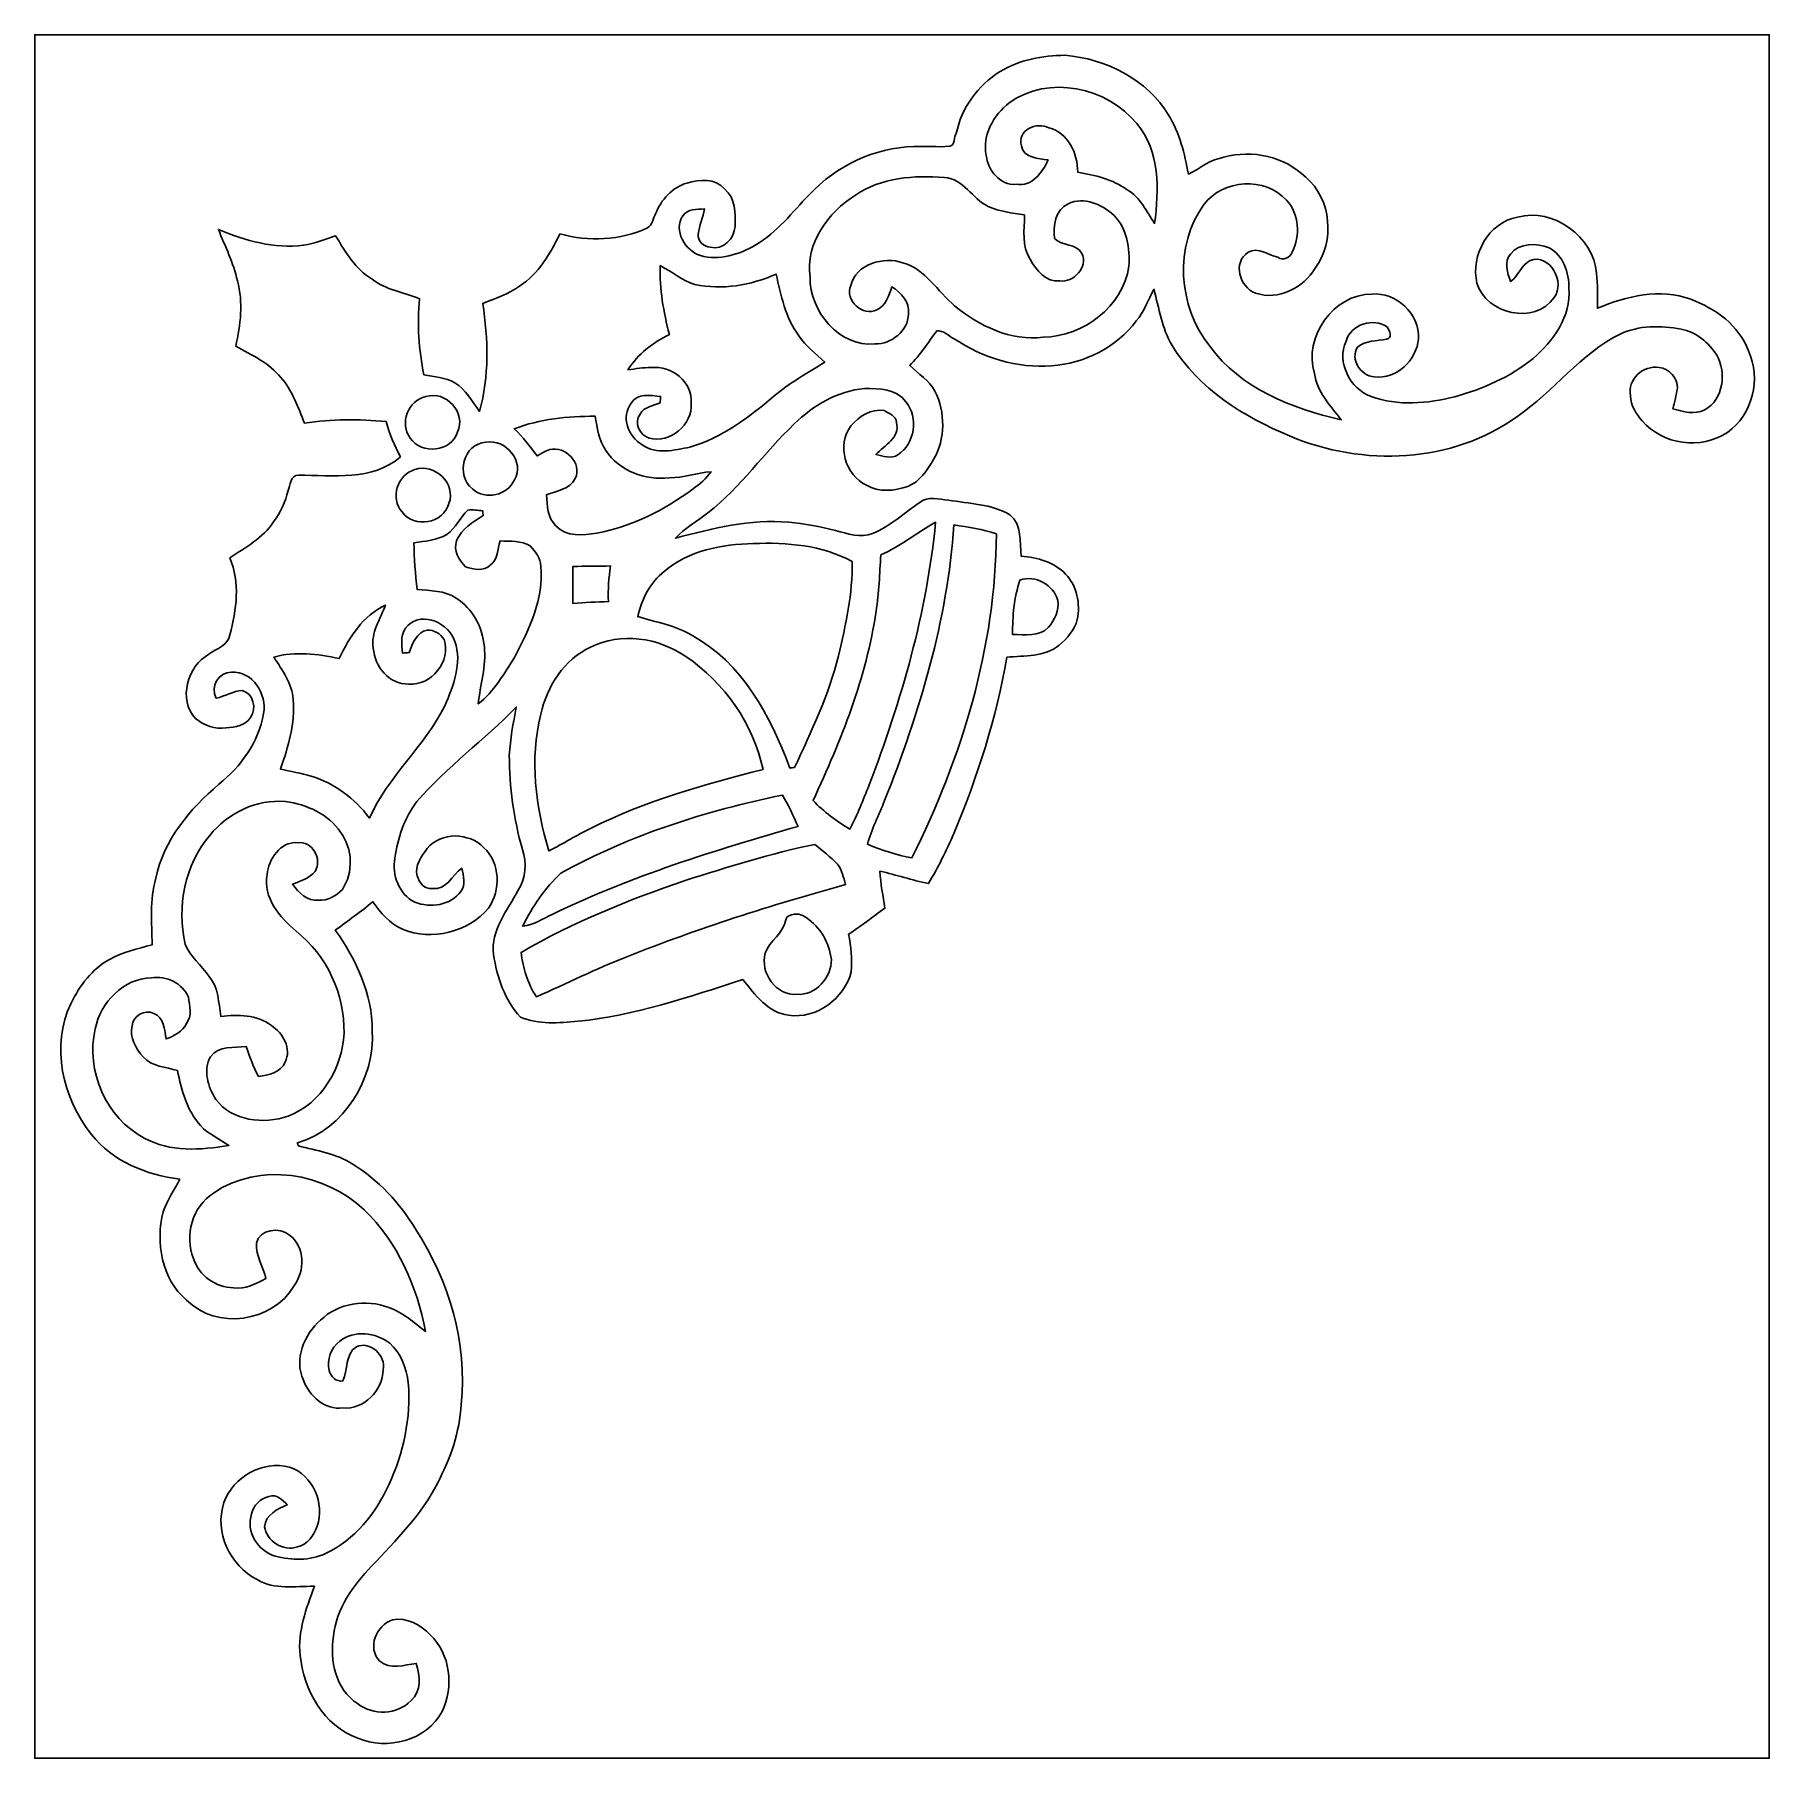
# Model space of a CAD drawing. Header units: centimetres. Extents: x -16.8 to 16.8, y -16.7 to 16.7.
import ezdxf

# ---------------------------------------------------------------- set-up
doc = ezdxf.new("R2010")
doc.units = ezdxf.units.CM
doc.header["$MEASUREMENT"] = 0
doc.layers.add('Layer 1', color=7, linetype='Continuous')

msp = doc.modelspace()

# ---------------------------------------------------------------- linework, layer by layer
at = {"layer": 'Layer 1', "color": 7}
for points, knots in [([(-16.77458, 16.66875), (-16.77458, 16.66875), (16.77458, 16.66875), (16.77458, 16.66875), (16.77458, 16.66875), (16.77458, 16.66875), (16.77458, -16.66875), (16.77458, -16.66875), (16.77458, -16.66875), (16.77458, -16.66875), (-16.77458, -16.66875), (-16.77458, -16.66875), (-16.77458, -16.66875), (-16.77458, -16.66875), (-16.77458, 16.66875), (-16.77458, 16.66875), (-16.77458, 16.66875), (-16.77458, 16.66875), (-16.77458, 16.66875), (-16.77458, 16.66875)], [0, 0, 0, 0, 0.16666667, 0.16666667, 0.16666667, 0.16666667, 0.33333333, 0.33333333, 0.33333333, 0.33333333, 0.5, 0.5, 0.5, 0.5, 0.66666667, 0.66666667, 0.66666667, 0.66666667, 1, 1, 1, 1]), ([(1.89724, 15.95402), (1.46685, 15.69402), (1.14935, 15.25094), (1.04916, 14.75775), (1.04916, 14.75775), (1.00154, 14.70272), (1.03329, 14.52245), (0.92287, 14.51081), (0.92287, 14.51081), (0.6925, 14.48894), (0.46002, 14.51998), (0.22966, 14.50446), (0.22966, 14.50446), (-0.5334, 14.48576), (-1.27423, 14.13122), (-1.79211, 13.57489), (-1.79211, 13.57489), (-2.12372, 13.23657), (-2.41335, 12.84358), (-2.82998, 12.60122), (-2.82998, 12.60122), (-3.14995, 12.42201), (-3.53307, 12.2876), (-3.89925, 12.39837), (-3.89925, 12.39837), (-4.19629, 12.49045), (-4.42877, 12.88415), (-4.23863, 13.16461), (-4.23863, 13.16461), (-4.14937, 13.30889), (-3.96593, 13.29055), (-3.81811, 13.29866), (-3.81811, 13.29866), (-3.85057, 13.13497), (-3.9183, 12.97905), (-3.94229, 12.81359), (-3.94229, 12.81359), (-3.95711, 12.67989), (-3.83611, 12.5663), (-3.70805, 12.55748), (-3.70805, 12.55748), (-3.45334, 12.4908), (-3.24379, 12.73034), (-3.22898, 12.96494), (-3.22898, 12.96494), (-3.21663, 13.21364), (-3.21769, 13.50716), (-3.42935, 13.68072), (-3.42935, 13.68072), (-3.60962, 13.90086), (-3.91583, 13.86875), (-4.16101, 13.79926), (-4.16101, 13.79926), (-4.445, 13.71247), (-4.66019, 13.47752), (-4.76603, 13.20447), (-4.76603, 13.20447), (-4.81295, 13.1124), (-4.82741, 12.98892), (-4.92231, 12.93142), (-4.92231, 12.93142), (-5.44936, 12.68871), (-6.06002, 12.66296), (-6.61635, 12.81606), (-6.61635, 12.81606), (-6.80191, 12.43224), (-7.0298, 12.04419), (-7.39634, 11.80747), (-7.39634, 11.80747), (-7.60695, 11.64555), (-7.86659, 11.57076), (-8.1086, 11.47092), (-8.1086, 11.47092), (-8.00347, 10.78018), (-7.9816, 10.06193), (-8.17069, 9.38389), (-8.17069, 9.38389), (-8.32026, 9.57756), (-8.43245, 9.81075), (-8.65117, 9.93775), (-8.65117, 9.93775), (-8.8325, 10.04182), (-9.04663, 10.04852), (-9.24736, 10.08874), (-9.24736, 10.08874), (-9.34297, 10.57381), (-9.38142, 11.0684), (-9.33168, 11.56088), (-9.33168, 11.56088), (-9.63824, 11.68682), (-9.98185, 11.73198), (-10.24925, 11.94012), (-10.24925, 11.94012), (-10.57381, 12.13167), (-10.76184, 12.46611), (-10.95481, 12.7762), (-10.95481, 12.7762), (-11.15836, 12.70706), (-11.36086, 12.63121), (-11.57323, 12.59593), (-11.57323, 12.59593), (-12.14191, 12.52255), (-12.70176, 12.68589), (-13.22105, 12.90144), (-13.22105, 12.90144), (-13.09264, 12.57229), (-12.92684, 12.25585), (-12.85416, 11.90731), (-12.85416, 11.90731), (-12.73669, 11.49385), (-12.79349, 11.05464), (-12.88627, 10.64189), (-12.88627, 10.64189), (-12.57547, 10.47256), (-12.2368, 10.32051), (-12.01279, 10.03512), (-12.01279, 10.03512), (-11.78595, 9.78606), (-11.68153, 9.46221), (-11.557, 9.1567), (-11.557, 9.1567), (-11.03383, 9.23713), (-10.50396, 9.23361), (-9.97761, 9.18704), (-9.97761, 9.18704), (-9.91764, 8.94821), (-9.8171, 8.72314), (-9.70174, 8.50618), (-9.70174, 8.50618), (-10.23373, 8.02675), (-11.01866, 8.15234), (-11.67236, 8.14917), (-11.67236, 8.14917), (-11.82229, 8.15305), (-11.83887, 7.94879), (-11.87415, 7.85036), (-11.87415, 7.85036), (-11.92459, 7.63376), (-12.01455, 7.42527), (-12.15319, 7.24958), (-12.15319, 7.24958), (-12.35463, 6.93138), (-12.69965, 6.75675), (-13.00057, 6.54897), (-13.00057, 6.54897), (-12.79737, 6.07942), (-12.86898, 5.54038), (-13.00092, 5.06236), (-13.00092, 5.06236), (-13.02773, 4.84858), (-13.26303, 4.80166), (-13.40661, 4.68665), (-13.40661, 4.68665), (-13.81513, 4.45452), (-14.01057, 3.80859), (-13.66414, 3.44558), (-13.66414, 3.44558), (-13.50292, 3.30694), (-13.28561, 3.22792), (-13.07112, 3.26496), (-13.07112, 3.26496), (-12.89967, 3.26425), (-12.69894, 3.30906), (-12.60016, 3.46428), (-12.60016, 3.46428), (-12.47281, 3.63467), (-12.54689, 3.931), (-12.76244, 3.98533), (-12.76244, 3.98533), (-12.93848, 3.97581), (-13.09405, 3.86821), (-13.26656, 3.83716), (-13.26656, 3.83716), (-13.38439, 4.05448), (-13.21682, 4.33776), (-12.97129, 4.34022), (-12.97129, 4.34022), (-12.55748, 4.36351), (-12.27949, 3.91231), (-12.34828, 3.53836), (-12.34828, 3.53836), (-12.44106, 2.98626), (-12.78537, 2.51601), (-13.21223, 2.16994), (-13.21223, 2.16994), (-13.77421, 1.69298), (-14.28221, 1.09326), (-14.43073, 0.35207), (-14.43073, 0.35207), (-14.55914, -0.06597), (-14.50269, -0.50483), (-14.50552, -0.93486), (-14.50552, -0.93486), (-14.78386, -1.01177), (-15.07208, -1.07068), (-15.32467, -1.21708), (-15.32467, -1.21708), (-15.66369, -1.39982), (-15.90569, -1.7212), (-16.06973, -2.06304), (-16.06973, -2.06304), (-16.47296, -2.88678), (-16.23589, -3.90772), (-15.67815, -4.60022), (-15.67815, -4.60022), (-15.26752, -5.12621), (-14.61241, -5.38445), (-13.96788, -5.46841), (-13.96788, -5.46841), (-14.07372, -5.67866), (-14.21165, -5.8741), (-14.28962, -6.09776), (-14.28962, -6.09776), (-14.43778, -6.68831), (-14.32454, -7.39846), (-13.83806, -7.80556), (-13.83806, -7.80556), (-13.26515, -8.38906), (-12.17119, -8.24124), (-11.76302, -7.53357), (-11.76302, -7.53357), (-11.54465, -7.24817), (-11.53654, -6.78109), (-11.84381, -6.55285), (-11.84381, -6.55285), (-12.03078, -6.38493), (-12.43118, -6.43714), (-12.48445, -6.70772), (-12.48445, -6.70772), (-12.50844, -6.9529), (-12.34581, -7.15751), (-12.30348, -7.39105), (-12.30348, -7.39105), (-12.49856, -7.48736), (-12.69929, -7.61118), (-12.9286, -7.56708), (-12.9286, -7.56708), (-13.27044, -7.56708), (-13.59994, -7.32861), (-13.7033, -7.00229), (-13.7033, -7.00229), (-13.88039, -6.55779), (-13.72517, -5.99616), (-13.31595, -5.73546), (-13.31595, -5.73546), (-12.4333, -5.12657), (-11.15483, -5.33576), (-10.40059, -6.06178), (-10.40059, -6.06178), (-9.75395, -6.68091), (-9.38142, -7.5438), (-9.21526, -8.41199), (-9.21526, -8.41199), (-9.44174, -8.24265), (-9.65376, -8.04298), (-9.92611, -7.94844), (-9.92611, -7.94844), (-10.3632, -7.78369), (-10.90471, -7.86165), (-11.24479, -8.19362), (-11.24479, -8.19362), (-11.56335, -8.47019), (-11.76549, -8.95033), (-11.57676, -9.35637), (-11.57676, -9.35637), (-11.46493, -9.66329), (-11.15836, -9.93775), (-10.81405, -9.89189), (-10.81405, -9.89189), (-10.40518, -9.92893), (-10.04041, -9.55075), (-10.03547, -9.15282), (-10.03547, -9.15282), (-9.97268, -8.88436), (-10.29053, -8.58449), (-10.5537, -8.70902), (-10.5537, -8.70902), (-10.77877, -8.85472), (-10.70645, -9.15741), (-10.81546, -9.37084), (-10.81546, -9.37084), (-10.94458, -9.38953), (-11.05076, -9.28864), (-11.07793, -9.16905), (-11.07793, -9.16905), (-11.12132, -8.96408), (-11.05147, -8.72419), (-10.87191, -8.60354), (-10.87191, -8.60354), (-10.59639, -8.3753), (-10.17905, -8.43315), (-9.90847, -8.63953), (-9.90847, -8.63953), (-9.69328, -8.83532), (-9.57933, -9.11895), (-9.54828, -9.40435), (-9.54828, -9.40435), (-9.49501, -10.08204), (-9.63754, -10.76643), (-9.92681, -11.37955), (-9.92681, -11.37955), (-10.1787, -11.93447), (-10.58651, -12.44318), (-11.14707, -12.70706), (-11.14707, -12.70706), (-11.45011, -12.85205), (-11.80394, -12.84146), (-12.12286, -12.75856), (-12.12286, -12.75856), (-12.45764, -12.66507), (-12.69824, -12.2809), (-12.57829, -11.94082), (-12.57829, -11.94082), (-12.54831, -11.77643), (-12.40543, -11.64061), (-12.24562, -11.60392), (-12.24562, -11.60392), (-12.09181, -11.55065), (-11.98563, -11.67483), (-11.88826, -11.76514), (-11.88826, -11.76514), (-12.08052, -11.84451), (-12.30418, -11.95176), (-12.32958, -12.18847), (-12.32958, -12.18847), (-12.29254, -12.46717), (-11.96269, -12.67742), (-11.69458, -12.57794), (-11.69458, -12.57794), (-11.49597, -12.54301), (-11.38096, -12.35181), (-11.3097, -12.18036), (-11.3097, -12.18036), (-11.16259, -11.73727), (-11.39049, -11.18799), (-11.84663, -11.03559), (-11.84663, -11.03559), (-12.36274, -10.89801), (-12.93671, -11.22821), (-13.11381, -11.72422), (-13.11381, -11.72422), (-13.31242, -12.29395), (-12.99316, -12.94518), (-12.47069, -13.21188), (-12.47069, -13.21188), (-12.1352, -13.41508), (-11.73586, -13.33782), (-11.36509, -13.3417), (-11.36509, -13.3417), (-11.52137, -13.76998), (-11.69247, -14.21095), (-11.64026, -14.67732), (-11.64026, -14.67732), (-11.57005, -15.34442), (-11.18729, -16.04433), (-10.52548, -16.27681), (-10.52548, -16.27681), (-9.95433, -16.52376), (-9.19727, -16.32832), (-8.89423, -15.76211), (-8.89423, -15.76211), (-8.66246, -15.28727), (-8.73337, -14.64804), (-9.12707, -14.27762), (-9.12707, -14.27762), (-9.31051, -14.08324), (-9.57968, -13.9379), (-9.85449, -13.98905), (-9.85449, -13.98905), (-10.16635, -14.10194), (-10.35438, -14.52845), (-10.09862, -14.79021), (-10.09862, -14.79021), (-9.906, -14.96766), (-9.62413, -14.85829), (-9.39447, -14.83289), (-9.39447, -14.83289), (-9.32392, -15.0682), (-9.28864, -15.37476), (-9.49607, -15.5515), (-9.49607, -15.5515), (-9.7663, -15.83408), (-10.22738, -15.84184), (-10.53006, -15.61042), (-10.53006, -15.61042), (-10.95728, -15.3349), (-11.0677, -14.7768), (-10.99573, -14.30408), (-10.99573, -14.30408), (-10.9414, -13.77738), (-10.62002, -13.32371), (-10.25878, -12.95435), (-10.25878, -12.95435), (-9.79064, -12.452), (-9.29393, -11.96058), (-8.97925, -11.34181), (-8.97925, -11.34181), (-8.73372, -10.87014), (-8.55486, -10.3572), (-8.52417, -9.82345), (-8.52417, -9.82345), (-8.40387, -8.63635), (-8.75912, -7.43268), (-9.40223, -6.43855), (-9.40223, -6.43855), (-9.71021, -5.92984), (-10.12649, -5.47864), (-10.6366, -5.1689), (-10.6366, -5.1689), (-10.94881, -4.9717), (-11.32134, -4.91173), (-11.67377, -4.82494), (-11.67377, -4.82494), (-11.67871, -4.80942), (-11.68859, -4.77908), (-11.69388, -4.76356), (-11.69388, -4.76356), (-10.78195, -4.5025), (-10.19316, -3.51649), (-10.24467, -2.59256), (-10.24467, -2.59256), (-10.24431, -1.88172), (-10.55758, -1.21744), (-10.96222, -0.64982), (-10.96222, -0.64982), (-10.7128, -0.47449), (-10.47009, -0.29069), (-10.23232, -0.10054), (-10.23232, -0.10054), (-10.08592, -0.3175), (-9.90353, -0.51999), (-9.66329, -0.63429), (-9.66329, -0.63429), (-9.09673, -0.86007), (-8.38764, -0.69603), (-7.99641, -0.2226), (-7.99641, -0.2226), (-7.75582, 0.11924), (-7.77064, 0.65299), (-8.08708, 0.94439), (-8.08708, 0.94439), (-8.37248, 1.23931), (-8.91399, 1.25836), (-9.18281, 0.92816), (-9.18281, 0.92816), (-9.28829, 0.78176), (-9.43434, 0.59584), (-9.37542, 0.40076), (-9.37542, 0.40076), (-9.3412, 0.27234), (-9.23608, 0.13018), (-9.08579, 0.15487), (-9.08579, 0.15487), (-8.80957, 0.11889), (-8.70444, 0.41099), (-8.51429, 0.5461), (-8.51429, 0.5461), (-8.48642, 0.40111), (-8.42539, 0.22684), (-8.53158, 0.09984), (-8.53158, 0.09984), (-8.7316, -0.17709), (-9.12036, -0.22789), (-9.42305, -0.10866), (-9.42305, -0.10866), (-9.72891, 0.03951), (-9.86755, 0.41981), (-9.80863, 0.7426), (-9.80863, 0.7426), (-9.75536, 1.13312), (-9.62413, 1.51906), (-9.38248, 1.83444), (-9.38248, 1.83444), (-8.80886, 2.51284), (-8.07332, 3.02366), (-7.46054, 3.66289), (-7.46054, 3.66289), (-7.5184, 3.35527), (-7.57767, 3.04659), (-7.59531, 2.73297), (-7.59531, 2.73297), (-7.59319, 2.11737), (-7.50958, 1.50319), (-7.34236, 0.91052), (-7.34236, 0.91052), (-7.25558, 0.65123), (-7.27393, 0.35489), (-7.42562, 0.12312), (-7.42562, 0.12312), (-7.62529, -0.26882), (-7.96255, -0.65158), (-7.89869, -1.12219), (-7.89869, -1.12219), (-7.83837, -1.55893), (-7.68209, -2.00448), (-7.38046, -2.33433), (-7.38046, -2.33433), (-7.02733, -2.47826), (-6.63434, -2.44898), (-6.26286, -2.41371), (-6.26286, -2.41371), (-5.16714, -2.30717), (-4.12256, -1.93993), (-3.08046, -1.6069), (-3.08046, -1.6069), (-2.84339, -1.89548), (-2.59115, -2.25072), (-2.19251, -2.29623), (-2.19251, -2.29623), (-1.64571, -2.37808), (-1.12254, -1.97062), (-0.98037, -1.45662), (-0.98037, -1.45662), (-0.96061, -1.2132), (-0.98848, -0.96979), (-1.03329, -0.73131), (-1.03329, -0.73131), (-0.79622, -0.56974), (-0.5655, -0.39864), (-0.33443, -0.22825), (-0.33443, -0.22825), (-0.36301, 0.01129), (-0.41628, 0.248), (-0.42616, 0.4893), (-0.42616, 0.4893), (-0.11183, 0.41734), (0.19509, 0.31821), (0.51047, 0.24977), (0.51047, 0.24977), (0.70026, 0.55986), (0.8576, 0.88794), (1.00471, 1.21991), (1.00471, 1.21991), (1.46332, 2.31599), (1.82351, 3.45616), (2.02882, 4.62809), (2.02882, 4.62809), (2.37102, 4.65843), (2.75731, 4.63303), (3.042, 4.86093), (3.042, 4.86093), (3.1944, 4.99392), (3.33693, 5.15691), (3.3909, 5.35622), (3.3909, 5.35622), (3.44946, 5.66208), (3.39055, 6.00745), (3.16477, 6.23429), (3.16477, 6.23429), (2.94181, 6.47065), (2.61902, 6.5599), (2.3054, 6.58177), (2.3054, 6.58177), (2.27154, 6.85341), (2.33116, 7.19279), (2.08774, 7.37905), (2.08774, 7.37905), (1.72932, 7.59954), (1.29575, 7.59178), (0.895, 7.66868), (0.895, 7.66868), (0.71967, 7.67856), (0.49812, 7.75547), (0.34784, 7.62317), (0.34784, 7.62317), (0.04198, 7.42527), (-0.22472, 7.15504), (-0.56797, 7.01992), (-0.56797, 7.01992), (-0.80045, 6.92326), (-1.05692, 7.02275), (-1.28552, 7.07743), (-1.28552, 7.07743), (-1.5808, 7.15892), (-1.88383, 7.20866), (-2.18828, 7.23865), (-2.18828, 7.23865), (-2.93582, 7.30744), (-3.66677, 7.11976), (-4.38115, 6.93103), (-4.38115, 6.93103), (-4.20123, 7.13034), (-3.95852, 7.25417), (-3.75285, 7.4228), (-3.75285, 7.4228), (-3.11891, 7.91669), (-2.66277, 8.58873), (-2.08386, 9.13941), (-2.08386, 9.13941), (-1.71521, 9.49784), (-1.2446, 9.78147), (-0.72319, 9.82345), (-0.72319, 9.82345), (-0.44838, 9.82804), (-0.09913, 9.8238), (0.07444, 9.56627), (0.07444, 9.56627), (0.32667, 9.265), (0.24765, 8.75806), (-0.07761, 8.54251), (-0.07761, 8.54251), (-0.20496, 8.45291), (-0.36548, 8.52558), (-0.50412, 8.54745), (-0.50412, 8.54745), (-0.34184, 8.73196), (-0.02611, 8.8713), (-0.10795, 9.16764), (-0.10795, 9.16764), (-0.10866, 9.29464), (-0.25647, 9.33767), (-0.34078, 9.39906), (-0.34078, 9.39906), (-0.59831, 9.44245), (-0.82868, 9.28511), (-0.98743, 9.10061), (-0.98743, 9.10061), (-1.27, 8.73231), (-1.09643, 8.15164), (-0.68968, 7.95267), (-0.68968, 7.95267), (-0.44521, 7.81191), (-0.14464, 7.84225), (0.11112, 7.93291), (0.11112, 7.93291), (0.34572, 8.02252), (0.49001, 8.24583), (0.61207, 8.45256), (0.61207, 8.45256), (0.84138, 8.85225), (0.84173, 9.36554), (0.63782, 9.77582), (0.63782, 9.77582), (0.52423, 9.9822), (0.3175, 10.11273), (0.14887, 10.26936), (0.14887, 10.26936), (0.35137, 10.4708), (0.502, 10.71386), (0.67381, 10.93999), (0.67381, 10.93999), (0.80433, 10.95939), (0.90135, 10.83275), (1.01071, 10.78583), (1.01071, 10.78583), (1.5621, 10.41964), (2.2292, 10.20868), (2.89454, 10.26689), (2.89454, 10.26689), (3.52954, 10.30464), (4.14549, 10.6239), (4.53108, 11.13155), (4.53108, 11.13155), (4.68806, 11.3097), (4.7565, 11.54077), (4.87221, 11.74397), (4.87221, 11.74397), (4.97311, 11.37849), (5.0232, 10.98832), (5.2257, 10.65989), (5.2257, 10.65989), (5.73229, 9.81816), (6.6107, 9.27841), (7.49723, 8.90764), (7.49723, 8.90764), (8.9094, 8.30897), (10.64789, 8.37106), (11.90942, 9.29181), (11.90942, 9.29181), (12.61251, 9.76842), (13.11804, 10.49584), (13.8878, 10.87861), (13.8878, 10.87861), (14.25257, 11.04865), (14.67732, 11.04688), (15.06679, 10.97527), (15.06679, 10.97527), (15.35924, 10.92059), (15.60442, 10.71633), (15.75929, 10.46797), (15.75929, 10.46797), (15.94802, 10.13284), (15.89017, 9.60931), (15.52646, 9.41599), (15.52646, 9.41599), (15.33137, 9.30522), (15.10982, 9.38107), (14.90874, 9.43151), (14.90874, 9.43151), (14.94226, 9.5631), (14.97894, 9.69504), (14.99623, 9.8298), (14.99623, 9.8298), (15.00399, 10.02736), (14.84207, 10.21503), (14.64345, 10.2295), (14.64345, 10.2295), (14.34394, 10.29017), (14.01586, 9.99349), (14.09312, 9.68481), (14.09312, 9.68481), (14.08359, 9.4936), (14.20601, 9.3405), (14.31361, 9.19797), (14.31361, 9.19797), (14.71507, 8.73936), (15.45449, 8.63247), (15.96355, 8.97643), (15.96355, 8.97643), (16.45109, 9.31827), (16.62007, 10.01818), (16.37242, 10.55441), (16.37242, 10.55441), (16.19038, 11.04653), (15.73142, 11.37179), (15.25693, 11.5503), (15.25693, 11.5503), (14.6625, 11.77996), (14.01445, 11.60674), (13.44859, 11.37885), (13.44859, 11.37885), (13.45142, 11.60392), (13.45636, 11.83005), (13.43272, 12.05406), (13.43272, 12.05406), (13.37098, 12.76456), (12.60016, 13.329), (11.9059, 13.13956), (11.9059, 13.13956), (11.34674, 13.04114), (10.99044, 12.40155), (11.12097, 11.86427), (11.12097, 11.86427), (11.29524, 11.25573), (12.24456, 11.04935), (12.61322, 11.58663), (12.61322, 11.58663), (12.83617, 11.87803), (12.53666, 12.44494), (12.14826, 12.30136), (12.14826, 12.30136), (11.97786, 12.2174), (11.9253, 12.00326), (11.77114, 11.89496), (11.77114, 11.89496), (11.70869, 12.05936), (11.63496, 12.2809), (11.77325, 12.42766), (11.77325, 12.42766), (11.93976, 12.65061), (12.27561, 12.63685), (12.51409, 12.54831), (12.51409, 12.54831), (12.79349, 12.4019), (12.90355, 12.06288), (12.89897, 11.76549), (12.89897, 11.76549), (12.94201, 11.21939), (12.60157, 10.74349), (12.20435, 10.408), (12.20435, 10.408), (11.76726, 10.04429), (11.23491, 9.81816), (10.69199, 9.66646), (10.69199, 9.66646), (10.16494, 9.53347), (9.59167, 9.48196), (9.07168, 9.6707), (9.07168, 9.6707), (8.66352, 9.8231), (8.40176, 10.33286), (8.58873, 10.74314), (8.58873, 10.74314), (8.67551, 11.06452), (9.12424, 11.20951), (9.38706, 11.00914), (9.38706, 11.00914), (9.43504, 10.94493), (9.48972, 10.79606), (9.37119, 10.78159), (9.37119, 10.78159), (9.1821, 10.73997), (8.96937, 10.76149), (8.81027, 10.62814), (8.81027, 10.62814), (8.66034, 10.39177), (8.86919, 10.06828), (9.13306, 10.05276), (9.13306, 10.05276), (9.56522, 9.99208), (9.95257, 10.37308), (9.99067, 10.78865), (9.99067, 10.78865), (10.01712, 11.26807), (9.55851, 11.69211), (9.08544, 11.65296), (9.08544, 11.65296), (8.34707, 11.64766), (7.75935, 10.82075), (7.97666, 10.11872), (7.97666, 10.11872), (8.02957, 9.75924), (8.28357, 9.49642), (8.49454, 9.22161), (8.49454, 9.22161), (7.54133, 9.43363), (6.54897, 9.83015), (5.95101, 10.64154), (5.95101, 10.64154), (5.33753, 11.40566), (5.25815, 12.58429), (5.84059, 13.38545), (5.84059, 13.38545), (6.20748, 13.87581), (7.02345, 13.9252), (7.4362, 13.46906), (7.4362, 13.46906), (7.68632, 13.20165), (7.70396, 12.77902), (7.54415, 12.46082), (7.54415, 12.46082), (7.50464, 12.35922), (7.37447, 12.28725), (7.27004, 12.36486), (7.27004, 12.36486), (7.08378, 12.40543), (6.88446, 12.57547), (6.69572, 12.45941), (6.69572, 12.45941), (6.38563, 12.26573), (6.52921, 11.78525), (6.83754, 11.67059), (6.83754, 11.67059), (7.27392, 11.52278), (7.76534, 11.77043), (7.99147, 12.15214), (7.99147, 12.15214), (8.376, 12.67142), (8.31039, 13.49163), (7.80838, 13.91179), (7.80838, 13.91179), (7.39951, 14.3129), (6.77404, 14.45295), (6.22688, 14.29738), (6.22688, 14.29738), (5.96865, 14.25892), (5.76792, 14.08218), (5.53967, 13.97176), (5.53967, 13.97176), (5.46241, 14.36405), (5.37563, 14.76446), (5.15973, 15.107), (5.15973, 15.107), (4.74592, 15.8048), (3.94335, 16.20591), (3.15242, 16.27082), (3.15242, 16.27082), (2.71992, 16.26447), (2.26836, 16.18721), (1.89724, 15.95402)], [0, 0, 0, 0, 0.00462963, 0.00462963, 0.00462963, 0.00462963, 0.00925926, 0.00925926, 0.00925926, 0.00925926, 0.01388889, 0.01388889, 0.01388889, 0.01388889, 0.01851852, 0.01851852, 0.01851852, 0.01851852, 0.02314815, 0.02314815, 0.02314815, 0.02314815, 0.02777778, 0.02777778, 0.02777778, 0.02777778, 0.03240741, 0.03240741, 0.03240741, 0.03240741, 0.03703704, 0.03703704, 0.03703704, 0.03703704, 0.04166667, 0.04166667, 0.04166667, 0.04166667, 0.0462963, 0.0462963, 0.0462963, 0.0462963, 0.05092593, 0.05092593, 0.05092593, 0.05092593, 0.05555556, 0.05555556, 0.05555556, 0.05555556, 0.06018519, 0.06018519, 0.06018519, 0.06018519, 0.06481481, 0.06481481, 0.06481481, 0.06481481, 0.06944444, 0.06944444, 0.06944444, 0.06944444, 0.07407407, 0.07407407, 0.07407407, 0.07407407, 0.0787037, 0.0787037, 0.0787037, 0.0787037, 0.08333333, 0.08333333, 0.08333333, 0.08333333, 0.08796296, 0.08796296, 0.08796296, 0.08796296, 0.09259259, 0.09259259, 0.09259259, 0.09259259, 0.09722222, 0.09722222, 0.09722222, 0.09722222, 0.10185185, 0.10185185, 0.10185185, 0.10185185, 0.10648148, 0.10648148, 0.10648148, 0.10648148, 0.11111111, 0.11111111, 0.11111111, 0.11111111, 0.11574074, 0.11574074, 0.11574074, 0.11574074, 0.12037037, 0.12037037, 0.12037037, 0.12037037, 0.125, 0.125, 0.125, 0.125, 0.12962963, 0.12962963, 0.12962963, 0.12962963, 0.13425926, 0.13425926, 0.13425926, 0.13425926, 0.13888889, 0.13888889, 0.13888889, 0.13888889, 0.14351852, 0.14351852, 0.14351852, 0.14351852, 0.14814815, 0.14814815, 0.14814815, 0.14814815, 0.15277778, 0.15277778, 0.15277778, 0.15277778, 0.15740741, 0.15740741, 0.15740741, 0.15740741, 0.16203704, 0.16203704, 0.16203704, 0.16203704, 0.16666667, 0.16666667, 0.16666667, 0.16666667, 0.1712963, 0.1712963, 0.1712963, 0.1712963, 0.17592593, 0.17592593, 0.17592593, 0.17592593, 0.18055556, 0.18055556, 0.18055556, 0.18055556, 0.18518519, 0.18518519, 0.18518519, 0.18518519, 0.18981481, 0.18981481, 0.18981481, 0.18981481, 0.19444444, 0.19444444, 0.19444444, 0.19444444, 0.19907407, 0.19907407, 0.19907407, 0.19907407, 0.2037037, 0.2037037, 0.2037037, 0.2037037, 0.20833333, 0.20833333, 0.20833333, 0.20833333, 0.21296296, 0.21296296, 0.21296296, 0.21296296, 0.21759259, 0.21759259, 0.21759259, 0.21759259, 0.22222222, 0.22222222, 0.22222222, 0.22222222, 0.22685185, 0.22685185, 0.22685185, 0.22685185, 0.23148148, 0.23148148, 0.23148148, 0.23148148, 0.23611111, 0.23611111, 0.23611111, 0.23611111, 0.24074074, 0.24074074, 0.24074074, 0.24074074, 0.24537037, 0.24537037, 0.24537037, 0.24537037, 0.25, 0.25, 0.25, 0.25, 0.25462963, 0.25462963, 0.25462963, 0.25462963, 0.25925926, 0.25925926, 0.25925926, 0.25925926, 0.26388889, 0.26388889, 0.26388889, 0.26388889, 0.26851852, 0.26851852, 0.26851852, 0.26851852, 0.27314815, 0.27314815, 0.27314815, 0.27314815, 0.27777778, 0.27777778, 0.27777778, 0.27777778, 0.28240741, 0.28240741, 0.28240741, 0.28240741, 0.28703704, 0.28703704, 0.28703704, 0.28703704, 0.29166667, 0.29166667, 0.29166667, 0.29166667, 0.2962963, 0.2962963, 0.2962963, 0.2962963, 0.30092593, 0.30092593, 0.30092593, 0.30092593, 0.30555556, 0.30555556, 0.30555556, 0.30555556, 0.31018519, 0.31018519, 0.31018519, 0.31018519, 0.31481481, 0.31481481, 0.31481481, 0.31481481, 0.31944444, 0.31944444, 0.31944444, 0.31944444, 0.32407407, 0.32407407, 0.32407407, 0.32407407, 0.3287037, 0.3287037, 0.3287037, 0.3287037, 0.33333333, 0.33333333, 0.33333333, 0.33333333, 0.33796296, 0.33796296, 0.33796296, 0.33796296, 0.34259259, 0.34259259, 0.34259259, 0.34259259, 0.34722222, 0.34722222, 0.34722222, 0.34722222, 0.35185185, 0.35185185, 0.35185185, 0.35185185, 0.35648148, 0.35648148, 0.35648148, 0.35648148, 0.36111111, 0.36111111, 0.36111111, 0.36111111, 0.36574074, 0.36574074, 0.36574074, 0.36574074, 0.37037037, 0.37037037, 0.37037037, 0.37037037, 0.375, 0.375, 0.375, 0.375, 0.37962963, 0.37962963, 0.37962963, 0.37962963, 0.38425926, 0.38425926, 0.38425926, 0.38425926, 0.38888889, 0.38888889, 0.38888889, 0.38888889, 0.39351852, 0.39351852, 0.39351852, 0.39351852, 0.39814815, 0.39814815, 0.39814815, 0.39814815, 0.40277778, 0.40277778, 0.40277778, 0.40277778, 0.40740741, 0.40740741, 0.40740741, 0.40740741, 0.41203704, 0.41203704, 0.41203704, 0.41203704, 0.41666667, 0.41666667, 0.41666667, 0.41666667, 0.4212963, 0.4212963, 0.4212963, 0.4212963, 0.42592593, 0.42592593, 0.42592593, 0.42592593, 0.43055556, 0.43055556, 0.43055556, 0.43055556, 0.43518519, 0.43518519, 0.43518519, 0.43518519, 0.43981481, 0.43981481, 0.43981481, 0.43981481, 0.44444444, 0.44444444, 0.44444444, 0.44444444, 0.44907407, 0.44907407, 0.44907407, 0.44907407, 0.4537037, 0.4537037, 0.4537037, 0.4537037, 0.45833333, 0.45833333, 0.45833333, 0.45833333, 0.46296296, 0.46296296, 0.46296296, 0.46296296, 0.46759259, 0.46759259, 0.46759259, 0.46759259, 0.47222222, 0.47222222, 0.47222222, 0.47222222, 0.47685185, 0.47685185, 0.47685185, 0.47685185, 0.48148148, 0.48148148, 0.48148148, 0.48148148, 0.48611111, 0.48611111, 0.48611111, 0.48611111, 0.49074074, 0.49074074, 0.49074074, 0.49074074, 0.49537037, 0.49537037, 0.49537037, 0.49537037, 0.5, 0.5, 0.5, 0.5, 0.50462963, 0.50462963, 0.50462963, 0.50462963, 0.50925926, 0.50925926, 0.50925926, 0.50925926, 0.51388889, 0.51388889, 0.51388889, 0.51388889, 0.51851852, 0.51851852, 0.51851852, 0.51851852, 0.52314815, 0.52314815, 0.52314815, 0.52314815, 0.52777778, 0.52777778, 0.52777778, 0.52777778, 0.53240741, 0.53240741, 0.53240741, 0.53240741, 0.53703704, 0.53703704, 0.53703704, 0.53703704, 0.54166667, 0.54166667, 0.54166667, 0.54166667, 0.5462963, 0.5462963, 0.5462963, 0.5462963, 0.55092593, 0.55092593, 0.55092593, 0.55092593, 0.55555556, 0.55555556, 0.55555556, 0.55555556, 0.56018519, 0.56018519, 0.56018519, 0.56018519, 0.56481481, 0.56481481, 0.56481481, 0.56481481, 0.56944444, 0.56944444, 0.56944444, 0.56944444, 0.57407407, 0.57407407, 0.57407407, 0.57407407, 0.5787037, 0.5787037, 0.5787037, 0.5787037, 0.58333333, 0.58333333, 0.58333333, 0.58333333, 0.58796296, 0.58796296, 0.58796296, 0.58796296, 0.59259259, 0.59259259, 0.59259259, 0.59259259, 0.59722222, 0.59722222, 0.59722222, 0.59722222, 0.60185185, 0.60185185, 0.60185185, 0.60185185, 0.60648148, 0.60648148, 0.60648148, 0.60648148, 0.61111111, 0.61111111, 0.61111111, 0.61111111, 0.61574074, 0.61574074, 0.61574074, 0.61574074, 0.62037037, 0.62037037, 0.62037037, 0.62037037, 0.625, 0.625, 0.625, 0.625, 0.62962963, 0.62962963, 0.62962963, 0.62962963, 0.63425926, 0.63425926, 0.63425926, 0.63425926, 0.63888889, 0.63888889, 0.63888889, 0.63888889, 0.64351852, 0.64351852, 0.64351852, 0.64351852, 0.64814815, 0.64814815, 0.64814815, 0.64814815, 0.65277778, 0.65277778, 0.65277778, 0.65277778, 0.65740741, 0.65740741, 0.65740741, 0.65740741, 0.66203704, 0.66203704, 0.66203704, 0.66203704, 0.66666667, 0.66666667, 0.66666667, 0.66666667, 0.6712963, 0.6712963, 0.6712963, 0.6712963, 0.67592593, 0.67592593, 0.67592593, 0.67592593, 0.68055556, 0.68055556, 0.68055556, 0.68055556, 0.68518519, 0.68518519, 0.68518519, 0.68518519, 0.68981481, 0.68981481, 0.68981481, 0.68981481, 0.69444444, 0.69444444, 0.69444444, 0.69444444, 0.69907407, 0.69907407, 0.69907407, 0.69907407, 0.7037037, 0.7037037, 0.7037037, 0.7037037, 0.70833333, 0.70833333, 0.70833333, 0.70833333, 0.71296296, 0.71296296, 0.71296296, 0.71296296, 0.71759259, 0.71759259, 0.71759259, 0.71759259, 0.72222222, 0.72222222, 0.72222222, 0.72222222, 0.72685185, 0.72685185, 0.72685185, 0.72685185, 0.73148148, 0.73148148, 0.73148148, 0.73148148, 0.73611111, 0.73611111, 0.73611111, 0.73611111, 0.74074074, 0.74074074, 0.74074074, 0.74074074, 0.74537037, 0.74537037, 0.74537037, 0.74537037, 0.75, 0.75, 0.75, 0.75, 0.75462963, 0.75462963, 0.75462963, 0.75462963, 0.75925926, 0.75925926, 0.75925926, 0.75925926, 0.76388889, 0.76388889, 0.76388889, 0.76388889, 0.76851852, 0.76851852, 0.76851852, 0.76851852, 0.77314815, 0.77314815, 0.77314815, 0.77314815, 0.77777778, 0.77777778, 0.77777778, 0.77777778, 0.78240741, 0.78240741, 0.78240741, 0.78240741, 0.78703704, 0.78703704, 0.78703704, 0.78703704, 0.79166667, 0.79166667, 0.79166667, 0.79166667, 0.7962963, 0.7962963, 0.7962963, 0.7962963, 0.80092593, 0.80092593, 0.80092593, 0.80092593, 0.80555556, 0.80555556, 0.80555556, 0.80555556, 0.81018519, 0.81018519, 0.81018519, 0.81018519, 0.81481481, 0.81481481, 0.81481481, 0.81481481, 0.81944444, 0.81944444, 0.81944444, 0.81944444, 0.82407407, 0.82407407, 0.82407407, 0.82407407, 0.8287037, 0.8287037, 0.8287037, 0.8287037, 0.83333333, 0.83333333, 0.83333333, 0.83333333, 0.83796296, 0.83796296, 0.83796296, 0.83796296, 0.84259259, 0.84259259, 0.84259259, 0.84259259, 0.84722222, 0.84722222, 0.84722222, 0.84722222, 0.85185185, 0.85185185, 0.85185185, 0.85185185, 0.85648148, 0.85648148, 0.85648148, 0.85648148, 0.86111111, 0.86111111, 0.86111111, 0.86111111, 0.86574074, 0.86574074, 0.86574074, 0.86574074, 0.87037037, 0.87037037, 0.87037037, 0.87037037, 0.875, 0.875, 0.875, 0.875, 0.87962963, 0.87962963, 0.87962963, 0.87962963, 0.88425926, 0.88425926, 0.88425926, 0.88425926, 0.88888889, 0.88888889, 0.88888889, 0.88888889, 0.89351852, 0.89351852, 0.89351852, 0.89351852, 0.89814815, 0.89814815, 0.89814815, 0.89814815, 0.90277778, 0.90277778, 0.90277778, 0.90277778, 0.90740741, 0.90740741, 0.90740741, 0.90740741, 0.91203704, 0.91203704, 0.91203704, 0.91203704, 0.91666667, 0.91666667, 0.91666667, 0.91666667, 0.9212963, 0.9212963, 0.9212963, 0.9212963, 0.92592593, 0.92592593, 0.92592593, 0.92592593, 0.93055556, 0.93055556, 0.93055556, 0.93055556, 0.93518519, 0.93518519, 0.93518519, 0.93518519, 0.93981481, 0.93981481, 0.93981481, 0.93981481, 0.94444444, 0.94444444, 0.94444444, 0.94444444, 0.94907407, 0.94907407, 0.94907407, 0.94907407, 0.9537037, 0.9537037, 0.9537037, 0.9537037, 0.95833333, 0.95833333, 0.95833333, 0.95833333, 0.96296296, 0.96296296, 0.96296296, 0.96296296, 0.96759259, 0.96759259, 0.96759259, 0.96759259, 0.97222222, 0.97222222, 0.97222222, 0.97222222, 0.97685185, 0.97685185, 0.97685185, 0.97685185, 0.98148148, 0.98148148, 0.98148148, 0.98148148, 0.98611111, 0.98611111, 0.98611111, 0.98611111, 0.99074074, 0.99074074, 0.99074074, 0.99074074, 1, 1, 1, 1]), ([(2.07539, 15.35112), (2.8261, 15.89934), (3.97651, 15.65451), (4.54166, 14.9479), (4.54166, 14.9479), (4.99357, 14.41979), (4.97064, 13.66696), (4.88527, 13.01785), (4.88527, 13.01785), (4.72722, 13.24857), (4.61186, 13.52726), (4.35469, 13.66696), (4.35469, 13.66696), (4.07529, 13.87157), (3.73451, 13.95554), (3.39831, 14.00739), (3.39831, 14.00739), (3.39866, 14.36934), (3.21663, 14.77363), (2.83916, 14.86817), (2.83916, 14.86817), (2.60914, 14.99376), (2.21827, 14.82125), (2.30893, 14.51716), (2.30893, 14.51716), (2.36044, 14.27833), (2.63419, 14.27797), (2.82646, 14.24517), (2.82646, 14.24517), (2.71216, 14.00104), (2.51495, 13.722), (2.20592, 13.77456), (2.20592, 13.77456), (1.89689, 13.74987), (1.657, 14.04902), (1.63019, 14.33477), (1.63019, 14.33477), (1.54376, 14.72847), (1.77412, 15.11476), (2.07539, 15.35112)], [0, 0, 0, 0, 0.09090909, 0.09090909, 0.09090909, 0.09090909, 0.18181818, 0.18181818, 0.18181818, 0.18181818, 0.27272727, 0.27272727, 0.27272727, 0.27272727, 0.36363636, 0.36363636, 0.36363636, 0.36363636, 0.45454545, 0.45454545, 0.45454545, 0.45454545, 0.54545455, 0.54545455, 0.54545455, 0.54545455, 0.63636364, 0.63636364, 0.63636364, 0.63636364, 0.72727273, 0.72727273, 0.72727273, 0.72727273, 0.81818182, 0.81818182, 0.81818182, 0.81818182, 1, 1, 1, 1]), ([(-0.90029, 13.56536), (-0.40181, 13.90932), (0.23389, 13.95166), (0.81915, 13.90721), (0.81915, 13.90721), (1.19168, 13.88286), (1.35643, 13.49234), (1.66934, 13.34735), (1.66934, 13.34735), (1.88842, 13.24434), (2.13254, 13.22141), (2.36855, 13.18154), (2.36855, 13.18154), (2.36749, 12.89367), (2.31105, 12.579), (2.48038, 12.325), (2.48038, 12.325), (2.59115, 12.11439), (2.78836, 11.87909), (3.05153, 11.90554), (3.05153, 11.90554), (3.31717, 11.86744), (3.60927, 12.17683), (3.47839, 12.43789), (3.47839, 12.43789), (3.37079, 12.63615), (3.09245, 12.57617), (2.94816, 12.72681), (2.94816, 12.72681), (2.92382, 12.97376), (2.96122, 13.28596), (3.21592, 13.40026), (3.21592, 13.40026), (3.52143, 13.54279), (3.87597, 13.38545), (4.10351, 13.16955), (4.10351, 13.16955), (4.35681, 12.91625), (4.41078, 12.53314), (4.38891, 12.19129), (4.38891, 12.19129), (4.27284, 11.40354), (3.50696, 10.83416), (2.73332, 10.81758), (2.73332, 10.81758), (2.10573, 10.73891), (1.48908, 11.03207), (1.01847, 11.42612), (1.01847, 11.42612), (0.6858, 11.70305), (0.45861, 12.13062), (0.01764, 12.25797), (0.01764, 12.25797), (-0.34149, 12.38109), (-0.89853, 12.23892), (-0.98919, 11.82052), (-0.98919, 11.82052), (-1.11443, 11.53266), (-0.75671, 11.20352), (-0.48507, 11.34851), (-0.48507, 11.34851), (-0.30903, 11.42612), (-0.25682, 11.6265), (-0.19403, 11.78983), (-0.19403, 11.78983), (-0.01658, 11.67624), (0.15416, 11.49879), (0.12629, 11.26949), (0.12629, 11.26949), (0.11712, 10.93646), (-0.2032, 10.68493), (-0.52458, 10.68634), (-0.52458, 10.68634), (-1.22202, 10.62743), (-1.78153, 11.31605), (-1.77906, 11.97751), (-1.77906, 11.97751), (-1.86972, 12.63121), (-1.43122, 13.23481), (-0.90029, 13.56536)], [0, 0, 0, 0, 0.04761905, 0.04761905, 0.04761905, 0.04761905, 0.0952381, 0.0952381, 0.0952381, 0.0952381, 0.14285714, 0.14285714, 0.14285714, 0.14285714, 0.19047619, 0.19047619, 0.19047619, 0.19047619, 0.23809524, 0.23809524, 0.23809524, 0.23809524, 0.28571429, 0.28571429, 0.28571429, 0.28571429, 0.33333333, 0.33333333, 0.33333333, 0.33333333, 0.38095238, 0.38095238, 0.38095238, 0.38095238, 0.42857143, 0.42857143, 0.42857143, 0.42857143, 0.47619048, 0.47619048, 0.47619048, 0.47619048, 0.52380952, 0.52380952, 0.52380952, 0.52380952, 0.57142857, 0.57142857, 0.57142857, 0.57142857, 0.61904762, 0.61904762, 0.61904762, 0.61904762, 0.66666667, 0.66666667, 0.66666667, 0.66666667, 0.71428571, 0.71428571, 0.71428571, 0.71428571, 0.76190476, 0.76190476, 0.76190476, 0.76190476, 0.80952381, 0.80952381, 0.80952381, 0.80952381, 0.85714286, 0.85714286, 0.85714286, 0.85714286, 0.9047619, 0.9047619, 0.9047619, 0.9047619, 1, 1, 1, 1]), ([(-4.67466, 12.20223), (-4.45241, 12.08017), (-4.24674, 11.91754), (-4.00473, 11.83534), (-4.00473, 11.83534), (-3.47521, 11.72739), (-2.92523, 11.81947), (-2.43558, 12.03713), (-2.43558, 12.03713), (-2.33504, 11.6265), (-2.25919, 11.19011), (-1.99355, 10.84721), (-1.99355, 10.84721), (-1.86267, 10.64331), (-1.66723, 10.49796), (-1.4926, 10.33533), (-1.4926, 10.33533), (-1.8228, 10.11767), (-2.17946, 9.93846), (-2.47897, 9.67528), (-2.47897, 9.67528), (-2.96333, 9.26747), (-3.48333, 8.86813), (-4.10069, 8.69139), (-4.10069, 8.69139), (-4.4009, 8.63247), (-4.75439, 8.54251), (-5.02461, 8.73548), (-5.02461, 8.73548), (-5.29061, 8.88612), (-5.44795, 9.28229), (-5.23699, 9.54052), (-5.23699, 9.54052), (-5.11739, 9.74125), (-4.86269, 9.69116), (-4.66866, 9.67246), (-4.66866, 9.67246), (-4.67113, 9.64106), (-4.67536, 9.57827), (-4.67748, 9.54687), (-4.67748, 9.54687), (-4.81436, 9.49501), (-4.98757, 9.47385), (-5.06271, 9.33027), (-5.06271, 9.33027), (-5.19571, 9.1694), (-5.06942, 8.92316), (-4.89197, 8.86354), (-4.89197, 8.86354), (-4.48769, 8.7563), (-4.04283, 9.12354), (-4.07917, 9.54264), (-4.07917, 9.54264), (-4.03825, 9.95609), (-4.46652, 10.2683), (-4.85069, 10.23161), (-4.85069, 10.23161), (-5.00274, 10.23126), (-5.15161, 10.2048), (-5.3019, 10.18822), (-5.3019, 10.18822), (-5.1054, 10.48949), (-4.82036, 10.71316), (-4.49968, 10.86979), (-4.49968, 10.86979), (-4.61222, 11.30512), (-4.69265, 11.74997), (-4.67466, 12.20223)], [0, 0, 0, 0, 0.05555556, 0.05555556, 0.05555556, 0.05555556, 0.11111111, 0.11111111, 0.11111111, 0.11111111, 0.16666667, 0.16666667, 0.16666667, 0.16666667, 0.22222222, 0.22222222, 0.22222222, 0.22222222, 0.27777778, 0.27777778, 0.27777778, 0.27777778, 0.33333333, 0.33333333, 0.33333333, 0.33333333, 0.38888889, 0.38888889, 0.38888889, 0.38888889, 0.44444444, 0.44444444, 0.44444444, 0.44444444, 0.5, 0.5, 0.5, 0.5, 0.55555556, 0.55555556, 0.55555556, 0.55555556, 0.61111111, 0.61111111, 0.61111111, 0.61111111, 0.66666667, 0.66666667, 0.66666667, 0.66666667, 0.72222222, 0.72222222, 0.72222222, 0.72222222, 0.77777778, 0.77777778, 0.77777778, 0.77777778, 0.83333333, 0.83333333, 0.83333333, 0.83333333, 0.88888889, 0.88888889, 0.88888889, 0.88888889, 1, 1, 1, 1]), ([(-9.21032, 9.66787), (-8.82227, 9.79805), (-8.42398, 9.3532), (-8.59508, 8.98419), (-8.59508, 8.98419), (-8.71749, 8.59719), (-9.29146, 8.53687), (-9.51195, 8.86777), (-9.51195, 8.86777), (-9.7282, 9.144), (-9.5444, 9.59802), (-9.21032, 9.66787)], [0, 0, 0, 0, 0.25, 0.25, 0.25, 0.25, 0.5, 0.5, 0.5, 0.5, 1, 1, 1, 1]), ([(-7.50006, 9.04663), (-7.00158, 9.23607), (-6.4643, 9.28617), (-5.93549, 9.29111), (-5.93549, 9.29111), (-5.89492, 9.06392), (-5.86528, 8.82227), (-5.72594, 8.6293), (-5.72594, 8.6293), (-5.47158, 8.22254), (-4.96041, 8.04686), (-4.49827, 8.09801), (-4.49827, 8.09801), (-4.22451, 8.09449), (-3.96558, 8.20032), (-3.69394, 8.21443), (-3.69394, 8.21443), (-3.78742, 8.0839), (-3.90878, 7.97666), (-4.04072, 7.8867), (-4.04072, 7.8867), (-4.5914, 7.47466), (-5.22323, 7.15292), (-5.90338, 7.02945), (-5.90338, 7.02945), (-6.1655, 6.99558), (-6.49781, 6.93984), (-6.69255, 7.17127), (-6.69255, 7.17127), (-6.86717, 7.31767), (-6.85094, 7.56603), (-6.87881, 7.76887), (-6.87881, 7.76887), (-6.68267, 7.85248), (-6.42091, 7.87118), (-6.31931, 8.0839), (-6.31931, 8.0839), (-6.17855, 8.38341), (-6.51016, 8.72314), (-6.81214, 8.6427), (-6.81214, 8.6427), (-6.90104, 8.61836), (-6.979, 8.56756), (-7.05838, 8.52205), (-7.05838, 8.52205), (-7.19843, 8.70303), (-7.32896, 8.89282), (-7.50006, 9.04663)], [0, 0, 0, 0, 0.07692308, 0.07692308, 0.07692308, 0.07692308, 0.15384615, 0.15384615, 0.15384615, 0.15384615, 0.23076923, 0.23076923, 0.23076923, 0.23076923, 0.30769231, 0.30769231, 0.30769231, 0.30769231, 0.38461538, 0.38461538, 0.38461538, 0.38461538, 0.46153846, 0.46153846, 0.46153846, 0.46153846, 0.53846154, 0.53846154, 0.53846154, 0.53846154, 0.61538462, 0.61538462, 0.61538462, 0.61538462, 0.69230769, 0.69230769, 0.69230769, 0.69230769, 0.76923077, 0.76923077, 0.76923077, 0.76923077, 0.84615385, 0.84615385, 0.84615385, 0.84615385, 1, 1, 1, 1]), ([(-8.04686, 8.78487), (-7.66974, 8.86319), (-7.28239, 8.40281), (-7.49688, 8.06097), (-7.49688, 8.06097), (-7.62247, 7.75899), (-8.06591, 7.65775), (-8.30615, 7.88494), (-8.30615, 7.88494), (-8.63741, 8.13611), (-8.49171, 8.76617), (-8.04686, 8.78487)], [0, 0, 0, 0, 0.25, 0.25, 0.25, 0.25, 0.5, 0.5, 0.5, 0.5, 1, 1, 1, 1]), ([(-9.42199, 8.25571), (-9.04099, 8.39188), (-8.61448, 7.98195), (-8.76335, 7.6006), (-8.76335, 7.6006), (-8.86672, 7.21431), (-9.43681, 7.112), (-9.66893, 7.44008), (-9.66893, 7.44008), (-9.91023, 7.69408), (-9.75607, 8.17245), (-9.42199, 8.25571)], [0, 0, 0, 0, 0.25, 0.25, 0.25, 0.25, 0.5, 0.5, 0.5, 0.5, 1, 1, 1, 1]), ([(-8.39435, 7.47466), (-8.30016, 7.48806), (-8.20667, 7.46689), (-8.11213, 7.46054), (-8.11213, 7.46054), (-8.10895, 7.43691), (-8.10295, 7.38964), (-8.09978, 7.366), (-8.09978, 7.366), (-8.30051, 7.24076), (-8.51994, 7.11482), (-8.61342, 6.88269), (-8.61342, 6.88269), (-8.68433, 6.68831), (-8.5725, 6.5091), (-8.43915, 6.37857), (-8.43915, 6.37857), (-8.28816, 6.32107), (-8.09096, 6.28897), (-7.96219, 6.41032), (-7.96219, 6.41032), (-7.81685, 6.52357), (-7.82003, 6.71548), (-7.77452, 6.87846), (-7.77452, 6.87846), (-7.57943, 6.86682), (-7.36177, 6.8894), (-7.18961, 6.78004), (-7.18961, 6.78004), (-7.09048, 6.67067), (-6.9917, 6.54156), (-6.98324, 6.38775), (-6.98324, 6.38775), (-6.93279, 5.76404), (-7.2009, 5.17172), (-7.49124, 4.63515), (-7.49124, 4.63515), (-7.69408, 4.31165), (-7.89093, 3.96311), (-8.19679, 3.72357), (-8.19679, 3.72357), (-8.15658, 4.09328), (-8.03981, 4.45558), (-8.07755, 4.83094), (-8.07755, 4.83094), (-8.11459, 5.2003), (-8.2991, 5.57459), (-8.62471, 5.77039), (-8.62471, 5.77039), (-8.84379, 5.91996), (-9.12107, 5.91644), (-9.37613, 5.93513), (-9.37613, 5.93513), (-9.41811, 6.23535), (-9.42975, 6.53838), (-9.44104, 6.84036), (-9.44104, 6.84036), (-9.22479, 6.87246), (-8.99442, 6.88904), (-8.80251, 7.00334), (-8.80251, 7.00334), (-8.63177, 7.12752), (-8.54393, 7.32966), (-8.39435, 7.47466)], [0, 0, 0, 0, 0.05882353, 0.05882353, 0.05882353, 0.05882353, 0.11764706, 0.11764706, 0.11764706, 0.11764706, 0.17647059, 0.17647059, 0.17647059, 0.17647059, 0.23529412, 0.23529412, 0.23529412, 0.23529412, 0.29411765, 0.29411765, 0.29411765, 0.29411765, 0.35294118, 0.35294118, 0.35294118, 0.35294118, 0.41176471, 0.41176471, 0.41176471, 0.41176471, 0.47058824, 0.47058824, 0.47058824, 0.47058824, 0.52941176, 0.52941176, 0.52941176, 0.52941176, 0.58823529, 0.58823529, 0.58823529, 0.58823529, 0.64705882, 0.64705882, 0.64705882, 0.64705882, 0.70588235, 0.70588235, 0.70588235, 0.70588235, 0.76470588, 0.76470588, 0.76470588, 0.76470588, 0.82352941, 0.82352941, 0.82352941, 0.82352941, 0.88235294, 0.88235294, 0.88235294, 0.88235294, 1, 1, 1, 1]), ([(-0.40816, 6.60753), (-0.03104, 6.7751), (0.29139, 7.03756), (0.64876, 7.23829), (0.64876, 7.23829), (0.48154, 5.49063), (-0.01094, 3.79201), (-0.63535, 2.15724), (-0.63535, 2.15724), (-0.75142, 1.86866), (-0.86289, 1.57727), (-1.01, 1.30246), (-1.01, 1.30246), (-1.26471, 1.46191), (-1.51271, 1.63654), (-1.72014, 1.85561), (-1.72014, 1.85561), (-1.17616, 3.02225), (-0.69074, 4.2351), (-0.50236, 5.51568), (-0.50236, 5.51568), (-0.44238, 5.87692), (-0.43533, 6.24346), (-0.40816, 6.60753)], [0, 0, 0, 0, 0.14285714, 0.14285714, 0.14285714, 0.14285714, 0.28571429, 0.28571429, 0.28571429, 0.28571429, 0.42857143, 0.42857143, 0.42857143, 0.42857143, 0.57142857, 0.57142857, 0.57142857, 0.57142857, 0.71428571, 0.71428571, 0.71428571, 0.71428571, 1, 1, 1, 1]), ([(1.00436, 7.18644), (1.28058, 7.14481), (1.55998, 7.10636), (1.82457, 7.01393), (1.82457, 7.01393), (1.81363, 4.82565), (1.15923, 2.69205), (0.19262, 0.74542), (0.19262, 0.74542), (-0.10336, 0.80363), (-0.38947, 0.89782), (-0.66851, 1.01071), (-0.66851, 1.01071), (-0.58808, 1.30316), (-0.44662, 1.57268), (-0.33831, 1.85491), (-0.33831, 1.85491), (0.34502, 3.56023), (0.87595, 5.34599), (1.00436, 7.18644)], [0, 0, 0, 0, 0.16666667, 0.16666667, 0.16666667, 0.16666667, 0.33333333, 0.33333333, 0.33333333, 0.33333333, 0.5, 0.5, 0.5, 0.5, 0.66666667, 0.66666667, 0.66666667, 0.66666667, 1, 1, 1, 1]), ([(-4.59669, 6.28968), (-4.12468, 6.69114), (-3.4798, 6.81496), (-2.87584, 6.82554), (-2.87584, 6.82554), (-2.22709, 6.85341), (-1.54199, 6.7945), (-0.96132, 6.47912), (-0.96132, 6.47912), (-0.95532, 5.85999), (-1.0855, 5.25039), (-1.23049, 4.65173), (-1.23049, 4.65173), (-1.41252, 3.89749), (-1.75472, 3.19617), (-2.07786, 2.4952), (-2.07786, 2.4952), (-2.10044, 2.49273), (-2.14559, 2.48779), (-2.16817, 2.48532), (-2.16817, 2.48532), (-2.54388, 3.49497), (-3.09421, 4.52967), (-4.07599, 5.05883), (-4.07599, 5.05883), (-4.39314, 5.25004), (-4.76285, 5.30613), (-5.1114, 5.41337), (-5.1114, 5.41337), (-5.03273, 5.74746), (-4.87151, 6.07448), (-4.59669, 6.28968)], [0, 0, 0, 0, 0.11111111, 0.11111111, 0.11111111, 0.11111111, 0.22222222, 0.22222222, 0.22222222, 0.22222222, 0.33333333, 0.33333333, 0.33333333, 0.33333333, 0.44444444, 0.44444444, 0.44444444, 0.44444444, 0.55555556, 0.55555556, 0.55555556, 0.55555556, 0.66666667, 0.66666667, 0.66666667, 0.66666667, 0.77777778, 0.77777778, 0.77777778, 0.77777778, 1, 1, 1, 1]), ([(-6.36658, 6.37999), (-6.12387, 6.39374), (-5.88045, 6.38916), (-5.63739, 6.39339), (-5.63739, 6.39339), (-5.66526, 6.16479), (-5.6963, 5.93549), (-5.67478, 5.70477), (-5.67478, 5.70477), (-5.90585, 5.69524), (-6.13657, 5.69031), (-6.36623, 5.66949), (-6.36623, 5.66949), (-6.36729, 5.90656), (-6.36729, 6.14327), (-6.36658, 6.37999)], [0, 0, 0, 0, 0.2, 0.2, 0.2, 0.2, 0.4, 0.4, 0.4, 0.4, 0.6, 0.6, 0.6, 0.6, 1, 1, 1, 1]), ([(2.28106, 6.11893), (2.57775, 6.22759), (2.93229, 6.02686), (3.01378, 5.72664), (3.01378, 5.72664), (3.03601, 5.53791), (2.95769, 5.34811), (2.83386, 5.20947), (2.83386, 5.20947), (2.65359, 5.0105), (2.37772, 5.0733), (2.13924, 5.06554), (2.13924, 5.06554), (2.13678, 5.41972), (2.16464, 5.78238), (2.28106, 6.11893)], [0, 0, 0, 0, 0.2, 0.2, 0.2, 0.2, 0.4, 0.4, 0.4, 0.4, 0.6, 0.6, 0.6, 0.6, 1, 1, 1, 1]), ([(-10.88637, 4.60058), (-10.68246, 5.01685), (-10.42811, 5.4356), (-9.98996, 5.63739), (-9.98996, 5.63739), (-10.08803, 5.36469), (-10.27712, 5.10752), (-10.22597, 4.80201), (-10.22597, 4.80201), (-10.20022, 4.44994), (-9.91694, 4.09504), (-9.54193, 4.10916), (-9.54193, 4.10916), (-9.11013, 4.06612), (-8.70832, 4.55648), (-8.8579, 4.97029), (-8.8579, 4.97029), (-8.92104, 5.08071), (-9.05263, 5.15726), (-9.17998, 5.15444), (-9.17998, 5.15444), (-9.38601, 5.11316), (-9.46679, 4.89409), (-9.52888, 4.71805), (-9.52888, 4.71805), (-9.57298, 4.71452), (-9.61708, 4.71099), (-9.66117, 4.70711), (-9.66117, 4.70711), (-9.67705, 4.89232), (-9.70774, 5.10716), (-9.55005, 5.24545), (-9.55005, 5.24545), (-9.26536, 5.52309), (-8.75312, 5.28003), (-8.64835, 4.93324), (-8.64835, 4.93324), (-8.50194, 4.5152), (-8.67763, 4.07458), (-8.84167, 3.69041), (-8.84167, 3.69041), (-9.23043, 2.90195), (-9.94516, 2.32516), (-10.30111, 1.51659), (-10.30111, 1.51659), (-10.58157, 1.89583), (-10.97245, 2.1904), (-11.42718, 2.32692), (-11.42718, 2.32692), (-11.62332, 2.38337), (-11.8237, 2.42217), (-12.02302, 2.46451), (-12.02302, 2.46451), (-11.87097, 2.89595), (-11.72916, 3.34539), (-11.77713, 3.80965), (-11.77713, 3.80965), (-11.79477, 4.11974), (-11.98527, 4.37727), (-12.14967, 4.62703), (-12.14967, 4.62703), (-11.73374, 4.74945), (-11.30124, 4.6923), (-10.88637, 4.60058)], [0, 0, 0, 0, 0.05882353, 0.05882353, 0.05882353, 0.05882353, 0.11764706, 0.11764706, 0.11764706, 0.11764706, 0.17647059, 0.17647059, 0.17647059, 0.17647059, 0.23529412, 0.23529412, 0.23529412, 0.23529412, 0.29411765, 0.29411765, 0.29411765, 0.29411765, 0.35294118, 0.35294118, 0.35294118, 0.35294118, 0.41176471, 0.41176471, 0.41176471, 0.41176471, 0.47058824, 0.47058824, 0.47058824, 0.47058824, 0.52941176, 0.52941176, 0.52941176, 0.52941176, 0.58823529, 0.58823529, 0.58823529, 0.58823529, 0.64705882, 0.64705882, 0.64705882, 0.64705882, 0.70588235, 0.70588235, 0.70588235, 0.70588235, 0.76470588, 0.76470588, 0.76470588, 0.76470588, 0.82352941, 0.82352941, 0.82352941, 0.82352941, 0.88235294, 0.88235294, 0.88235294, 0.88235294, 1, 1, 1, 1]), ([(-6.02333, 4.82388), (-5.43595, 5.11951), (-4.71099, 5.00345), (-4.17901, 4.64044), (-4.17901, 4.64044), (-3.43323, 4.13632), (-2.87549, 3.34116), (-2.68781, 2.45639), (-2.68781, 2.45639), (-3.82446, 2.17029), (-4.96147, 1.8482), (-6.01345, 1.32045), (-6.01345, 1.32045), (-6.29426, 1.19133), (-6.55285, 1.01988), (-6.82978, 0.883), (-6.82978, 0.883), (-7.0866, 1.73249), (-7.20408, 2.6543), (-6.98676, 3.52601), (-6.98676, 3.52601), (-6.8647, 4.06471), (-6.53768, 4.58646), (-6.02333, 4.82388)], [0, 0, 0, 0, 0.14285714, 0.14285714, 0.14285714, 0.14285714, 0.28571429, 0.28571429, 0.28571429, 0.28571429, 0.42857143, 0.42857143, 0.42857143, 0.42857143, 0.57142857, 0.57142857, 0.57142857, 0.57142857, 0.71428571, 0.71428571, 0.71428571, 0.71428571, 1, 1, 1, 1]), ([(-13.38862, 1.18251), (-13.03761, 1.61219), (-12.48728, 1.88983), (-11.92565, 1.83515), (-11.92565, 1.83515), (-11.51537, 1.78329), (-11.09416, 1.59561), (-10.85956, 1.24178), (-10.85956, 1.24178), (-10.61685, 0.92851), (-10.60979, 0.46284), (-10.82393, 0.13335), (-10.82393, 0.13335), (-10.94458, 0.00882), (-11.11003, -0.08467), (-11.28854, -0.07303), (-11.28854, -0.07303), (-11.50867, -0.09807), (-11.6646, 0.08043), (-11.78701, 0.23601), (-11.78701, 0.23601), (-11.63285, 0.30021), (-11.46069, 0.34854), (-11.35274, 0.48648), (-11.35274, 0.48648), (-11.19999, 0.71649), (-11.41095, 1.08867), (-11.69494, 1.04069), (-11.69494, 1.04069), (-12.02655, 1.06786), (-12.25056, 0.72037), (-12.27914, 0.4258), (-12.27914, 0.4258), (-12.36768, -0.02258), (-12.03254, -0.40393), (-11.7161, -0.67345), (-11.7161, -0.67345), (-11.1252, -1.13947), (-10.77242, -1.89195), (-10.79218, -2.64407), (-10.79218, -2.64407), (-10.82428, -3.31752), (-11.22574, -4.00191), (-11.87379, -4.24674), (-11.87379, -4.24674), (-12.34193, -4.41184), (-12.95541, -4.34375), (-13.27256, -3.92501), (-13.27256, -3.92501), (-13.41967, -3.68582), (-13.52444, -3.35986), (-13.37451, -3.0988), (-13.37451, -3.0988), (-13.22388, -2.8762), (-12.91555, -2.93158), (-12.68483, -2.90089), (-12.68483, -2.90089), (-12.61498, -3.09774), (-12.54619, -3.2953), (-12.44529, -3.47945), (-12.44529, -3.47945), (-12.25091, -3.45828), (-12.01491, -3.40501), (-11.92742, -3.20499), (-11.92742, -3.20499), (-11.80747, -2.93934), (-11.96587, -2.63772), (-12.19764, -2.49626), (-12.19764, -2.49626), (-12.47634, -2.28459), (-12.84358, -2.27789), (-13.17554, -2.31951), (-13.17554, -2.31951), (-13.21929, -2.05669), (-13.21259, -1.75754), (-13.40273, -1.54587), (-13.40273, -1.54587), (-13.54667, -1.33209), (-13.7668, -1.16311), (-13.86487, -0.9204), (-13.86487, -0.9204), (-14.02327, -0.19791), (-13.87863, 0.61242), (-13.38862, 1.18251)], [0, 0, 0, 0, 0.04545455, 0.04545455, 0.04545455, 0.04545455, 0.09090909, 0.09090909, 0.09090909, 0.09090909, 0.13636364, 0.13636364, 0.13636364, 0.13636364, 0.18181818, 0.18181818, 0.18181818, 0.18181818, 0.22727273, 0.22727273, 0.22727273, 0.22727273, 0.27272727, 0.27272727, 0.27272727, 0.27272727, 0.31818182, 0.31818182, 0.31818182, 0.31818182, 0.36363636, 0.36363636, 0.36363636, 0.36363636, 0.40909091, 0.40909091, 0.40909091, 0.40909091, 0.45454545, 0.45454545, 0.45454545, 0.45454545, 0.5, 0.5, 0.5, 0.5, 0.54545455, 0.54545455, 0.54545455, 0.54545455, 0.59090909, 0.59090909, 0.59090909, 0.59090909, 0.63636364, 0.63636364, 0.63636364, 0.63636364, 0.68181818, 0.68181818, 0.68181818, 0.68181818, 0.72727273, 0.72727273, 0.72727273, 0.72727273, 0.77272727, 0.77272727, 0.77272727, 0.77272727, 0.81818182, 0.81818182, 0.81818182, 0.81818182, 0.86363636, 0.86363636, 0.86363636, 0.86363636, 0.90909091, 0.90909091, 0.90909091, 0.90909091, 1, 1, 1, 1]), ([(-6.59589, 0.45261), (-5.26486, 1.19063), (-3.79871, 1.65664), (-2.31175, 1.96144), (-2.31175, 1.96144), (-2.19816, 1.76636), (-2.10185, 1.56245), (-2.01083, 1.35573), (-2.01083, 1.35573), (-3.62479, 0.89323), (-5.23946, 0.39582), (-6.75323, -0.34043), (-6.75323, -0.34043), (-6.94337, -0.42651), (-7.12399, -0.54998), (-7.33601, -0.57573), (-7.33601, -0.57573), (-7.15222, -0.19438), (-6.90316, 0.16228), (-6.59589, 0.45261)], [0, 0, 0, 0, 0.16666667, 0.16666667, 0.16666667, 0.16666667, 0.33333333, 0.33333333, 0.33333333, 0.33333333, 0.5, 0.5, 0.5, 0.5, 0.66666667, 0.66666667, 0.66666667, 0.66666667, 1, 1, 1, 1]), ([(-4.19171, 0.30974), (-3.36479, 0.57115), (-2.53506, 0.83079), (-1.68557, 1.00894), (-1.68557, 1.00894), (-1.53599, 0.88547), (-1.38359, 0.76518), (-1.24601, 0.62724), (-1.24601, 0.62724), (-1.1624, 0.51012), (-1.13312, 0.36442), (-1.08973, 0.23001), (-1.08973, 0.23001), (-2.52271, -0.16369), (-3.94264, -0.61313), (-5.32236, -1.16734), (-5.32236, -1.16734), (-5.91891, -1.39383), (-6.48582, -1.68769), (-7.07143, -1.93957), (-7.07143, -1.93957), (-7.24006, -1.68063), (-7.32966, -1.38501), (-7.36741, -1.08021), (-7.36741, -1.08021), (-6.36552, -0.49883), (-5.28602, -0.06421), (-4.19171, 0.30974)], [0, 0, 0, 0, 0.125, 0.125, 0.125, 0.125, 0.25, 0.25, 0.25, 0.25, 0.375, 0.375, 0.375, 0.375, 0.5, 0.5, 0.5, 0.5, 0.625, 0.625, 0.625, 0.625, 0.75, 0.75, 0.75, 0.75, 1, 1, 1, 1]), ([(-2.08703, -0.34361), (-2.00378, -0.32314), (-1.92334, -0.36513), (-1.85349, -0.40746), (-1.85349, -0.40746), (-1.57974, -0.58773), (-1.40159, -0.89676), (-1.36631, -1.22061), (-1.36631, -1.22061), (-1.36349, -1.56669), (-1.6697, -1.91982), (-2.02812, -1.89159), (-2.02812, -1.89159), (-2.43276, -1.93463), (-2.75061, -1.46967), (-2.64619, -1.09608), (-2.64619, -1.09608), (-2.55905, -0.85337), (-2.29164, -0.71226), (-2.24437, -0.4512), (-2.24437, -0.4512), (-2.23838, -0.36865), (-2.1523, -0.35736), (-2.08703, -0.34361)], [0, 0, 0, 0, 0.14285714, 0.14285714, 0.14285714, 0.14285714, 0.28571429, 0.28571429, 0.28571429, 0.28571429, 0.42857143, 0.42857143, 0.42857143, 0.42857143, 0.57142857, 0.57142857, 0.57142857, 0.57142857, 0.71428571, 0.71428571, 0.71428571, 0.71428571, 1, 1, 1, 1]), ([(-15.60513, -2.56223), (-15.5007, -2.05317), (-15.05691, -1.58009), (-14.51575, -1.57304), (-14.51575, -1.57304), (-14.23353, -1.52224), (-13.91179, -1.67922), (-13.80173, -1.94698), (-13.80173, -1.94698), (-13.77703, -2.11067), (-13.72447, -2.31352), (-13.83841, -2.45816), (-13.83841, -2.45816), (-13.91814, -2.61408), (-14.0783, -2.69346), (-14.23282, -2.75555), (-14.23282, -2.75555), (-14.26034, -2.58374), (-14.27339, -2.33539), (-14.46953, -2.26201), (-14.46953, -2.26201), (-14.6498, -2.17523), (-14.87064, -2.31211), (-14.89004, -2.5019), (-14.89004, -2.5019), (-14.9479, -2.72768), (-14.81737, -2.94111), (-14.6752, -3.10409), (-14.6752, -3.10409), (-14.50763, -3.29142), (-14.23705, -3.29883), (-14.01198, -3.36621), (-14.01198, -3.36621), (-13.93613, -3.74579), (-13.83242, -4.13561), (-13.56678, -4.43089), (-13.56678, -4.43089), (-13.41755, -4.60057), (-13.20165, -4.68736), (-13.01856, -4.81436), (-13.01856, -4.81436), (-13.56219, -4.90679), (-14.15627, -4.94806), (-14.65651, -4.67184), (-14.65651, -4.67184), (-15.3984, -4.28307), (-15.78716, -3.37256), (-15.60513, -2.56223)], [0, 0, 0, 0, 0.07692308, 0.07692308, 0.07692308, 0.07692308, 0.15384615, 0.15384615, 0.15384615, 0.15384615, 0.23076923, 0.23076923, 0.23076923, 0.23076923, 0.30769231, 0.30769231, 0.30769231, 0.30769231, 0.38461538, 0.38461538, 0.38461538, 0.38461538, 0.46153846, 0.46153846, 0.46153846, 0.46153846, 0.53846154, 0.53846154, 0.53846154, 0.53846154, 0.61538462, 0.61538462, 0.61538462, 0.61538462, 0.69230769, 0.69230769, 0.69230769, 0.69230769, 0.76923077, 0.76923077, 0.76923077, 0.76923077, 0.84615385, 0.84615385, 0.84615385, 0.84615385, 1, 1, 1, 1])]:
    msp.add_open_spline(points, degree=3, knots=knots, dxfattribs=at)
at = {"layer": 'Layer 1', "color": 250}
for points, knots in [([(1.89724, 15.95402), (2.26836, 16.18721), (2.71992, 16.26447), (3.15242, 16.27082), (3.15242, 16.27082), (3.94335, 16.20591), (4.74592, 15.8048), (5.15973, 15.107), (5.15973, 15.107), (5.37563, 14.76446), (5.46241, 14.36405), (5.53967, 13.97176), (5.53967, 13.97176), (5.76792, 14.08218), (5.96865, 14.25892), (6.22688, 14.29738), (6.22688, 14.29738), (6.77404, 14.45295), (7.39951, 14.3129), (7.80838, 13.91179), (7.80838, 13.91179), (8.31039, 13.49163), (8.376, 12.67142), (7.99147, 12.15214), (7.99147, 12.15214), (7.76534, 11.77043), (7.27392, 11.52278), (6.83754, 11.67059), (6.83754, 11.67059), (6.52921, 11.78525), (6.38563, 12.26573), (6.69572, 12.45941), (6.69572, 12.45941), (6.88446, 12.57547), (7.08378, 12.40543), (7.27004, 12.36486), (7.27004, 12.36486), (7.37447, 12.28725), (7.50464, 12.35922), (7.54415, 12.46082), (7.54415, 12.46082), (7.70396, 12.77902), (7.68632, 13.20165), (7.4362, 13.46906), (7.4362, 13.46906), (7.02345, 13.9252), (6.20748, 13.87581), (5.84059, 13.38545), (5.84059, 13.38545), (5.25815, 12.58429), (5.33753, 11.40566), (5.95101, 10.64154), (5.95101, 10.64154), (6.54897, 9.83015), (7.54133, 9.43363), (8.49454, 9.22161), (8.49454, 9.22161), (8.28357, 9.49642), (8.02957, 9.75924), (7.97666, 10.11872), (7.97666, 10.11872), (7.75935, 10.82075), (8.34707, 11.64766), (9.08544, 11.65296), (9.08544, 11.65296), (9.55851, 11.69211), (10.01712, 11.26807), (9.99067, 10.78865), (9.99067, 10.78865), (9.95257, 10.37308), (9.56522, 9.99208), (9.13306, 10.05276), (9.13306, 10.05276), (8.86919, 10.06828), (8.66034, 10.39177), (8.81027, 10.62814), (8.81027, 10.62814), (8.96937, 10.76149), (9.1821, 10.73997), (9.37119, 10.78159), (9.37119, 10.78159), (9.48972, 10.79606), (9.43504, 10.94493), (9.38706, 11.00914), (9.38706, 11.00914), (9.12424, 11.20951), (8.67551, 11.06452), (8.58873, 10.74314), (8.58873, 10.74314), (8.40176, 10.33286), (8.66352, 9.8231), (9.07168, 9.6707), (9.07168, 9.6707), (9.59167, 9.48196), (10.16494, 9.53347), (10.69199, 9.66646), (10.69199, 9.66646), (11.23491, 9.81816), (11.76726, 10.04429), (12.20435, 10.408), (12.20435, 10.408), (12.60157, 10.74349), (12.94201, 11.21939), (12.89897, 11.76549), (12.89897, 11.76549), (12.90355, 12.06288), (12.79349, 12.4019), (12.51409, 12.54831), (12.51409, 12.54831), (12.27561, 12.63685), (11.93976, 12.65061), (11.77325, 12.42766), (11.77325, 12.42766), (11.63496, 12.2809), (11.70869, 12.05936), (11.77114, 11.89496), (11.77114, 11.89496), (11.9253, 12.00326), (11.97786, 12.2174), (12.14826, 12.30136), (12.14826, 12.30136), (12.53666, 12.44494), (12.83617, 11.87803), (12.61322, 11.58663), (12.61322, 11.58663), (12.24456, 11.04935), (11.29524, 11.25573), (11.12097, 11.86427), (11.12097, 11.86427), (10.99044, 12.40155), (11.34674, 13.04114), (11.9059, 13.13956), (11.9059, 13.13956), (12.60016, 13.329), (13.37098, 12.76456), (13.43272, 12.05406), (13.43272, 12.05406), (13.45636, 11.83005), (13.45142, 11.60392), (13.44859, 11.37885), (13.44859, 11.37885), (14.01445, 11.60674), (14.6625, 11.77996), (15.25693, 11.5503), (15.25693, 11.5503), (15.73142, 11.37179), (16.19038, 11.04653), (16.37242, 10.55441), (16.37242, 10.55441), (16.62007, 10.01818), (16.45109, 9.31827), (15.96355, 8.97643), (15.96355, 8.97643), (15.45449, 8.63247), (14.71507, 8.73936), (14.31361, 9.19797), (14.31361, 9.19797), (14.20601, 9.3405), (14.08359, 9.4936), (14.09312, 9.68481), (14.09312, 9.68481), (14.01586, 9.99349), (14.34394, 10.29017), (14.64345, 10.2295), (14.64345, 10.2295), (14.84207, 10.21503), (15.00399, 10.02736), (14.99623, 9.8298), (14.99623, 9.8298), (14.97894, 9.69504), (14.94226, 9.5631), (14.90874, 9.43151), (14.90874, 9.43151), (15.10982, 9.38107), (15.33137, 9.30522), (15.52646, 9.41599), (15.52646, 9.41599), (15.89017, 9.60931), (15.94802, 10.13284), (15.75929, 10.46797), (15.75929, 10.46797), (15.60442, 10.71633), (15.35924, 10.92059), (15.06679, 10.97527), (15.06679, 10.97527), (14.67732, 11.04688), (14.25257, 11.04865), (13.8878, 10.87861), (13.8878, 10.87861), (13.11804, 10.49584), (12.61251, 9.76842), (11.90942, 9.29181), (11.90942, 9.29181), (10.64789, 8.37106), (8.9094, 8.30897), (7.49723, 8.90764), (7.49723, 8.90764), (6.6107, 9.27841), (5.73229, 9.81816), (5.2257, 10.65989), (5.2257, 10.65989), (5.0232, 10.98832), (4.97311, 11.37849), (4.87221, 11.74397), (4.87221, 11.74397), (4.7565, 11.54077), (4.68806, 11.3097), (4.53108, 11.13155), (4.53108, 11.13155), (4.14549, 10.6239), (3.52954, 10.30464), (2.89454, 10.26689), (2.89454, 10.26689), (2.2292, 10.20868), (1.5621, 10.41964), (1.01071, 10.78583), (1.01071, 10.78583), (0.90135, 10.83275), (0.80433, 10.95939), (0.67381, 10.93999), (0.67381, 10.93999), (0.502, 10.71386), (0.35137, 10.4708), (0.14887, 10.26936), (0.14887, 10.26936), (0.3175, 10.11273), (0.52423, 9.9822), (0.63782, 9.77582), (0.63782, 9.77582), (0.84173, 9.36554), (0.84138, 8.85225), (0.61207, 8.45256), (0.61207, 8.45256), (0.49001, 8.24583), (0.34572, 8.02252), (0.11112, 7.93291), (0.11112, 7.93291), (-0.14464, 7.84225), (-0.44521, 7.81191), (-0.68968, 7.95267), (-0.68968, 7.95267), (-1.09643, 8.15164), (-1.27, 8.73231), (-0.98743, 9.10061), (-0.98743, 9.10061), (-0.82868, 9.28511), (-0.59831, 9.44245), (-0.34078, 9.39906), (-0.34078, 9.39906), (-0.25647, 9.33767), (-0.10866, 9.29464), (-0.10795, 9.16764), (-0.10795, 9.16764), (-0.02611, 8.8713), (-0.34184, 8.73196), (-0.50412, 8.54745), (-0.50412, 8.54745), (-0.36548, 8.52558), (-0.20496, 8.45291), (-0.07761, 8.54251), (-0.07761, 8.54251), (0.24765, 8.75806), (0.32667, 9.265), (0.07444, 9.56627), (0.07444, 9.56627), (-0.09913, 9.8238), (-0.44838, 9.82804), (-0.72319, 9.82345), (-0.72319, 9.82345), (-1.2446, 9.78147), (-1.71521, 9.49784), (-2.08386, 9.13941), (-2.08386, 9.13941), (-2.66277, 8.58873), (-3.11891, 7.91669), (-3.75285, 7.4228), (-3.75285, 7.4228), (-3.95852, 7.25417), (-4.20123, 7.13034), (-4.38115, 6.93103), (-4.38115, 6.93103), (-3.66677, 7.11976), (-2.93582, 7.30744), (-2.18828, 7.23865), (-2.18828, 7.23865), (-1.88383, 7.20866), (-1.5808, 7.15892), (-1.28552, 7.07743), (-1.28552, 7.07743), (-1.05692, 7.02275), (-0.80045, 6.92326), (-0.56797, 7.01992), (-0.56797, 7.01992), (-0.22472, 7.15504), (0.04198, 7.42527), (0.34784, 7.62317), (0.34784, 7.62317), (0.49812, 7.75547), (0.71967, 7.67856), (0.895, 7.66868), (0.895, 7.66868), (1.29575, 7.59178), (1.72932, 7.59954), (2.08774, 7.37905), (2.08774, 7.37905), (2.33116, 7.19279), (2.27154, 6.85341), (2.3054, 6.58177), (2.3054, 6.58177), (2.61902, 6.5599), (2.94181, 6.47065), (3.16477, 6.23429), (3.16477, 6.23429), (3.39055, 6.00745), (3.44946, 5.66208), (3.3909, 5.35622), (3.3909, 5.35622), (3.33693, 5.15691), (3.1944, 4.99392), (3.042, 4.86093), (3.042, 4.86093), (2.75731, 4.63303), (2.37102, 4.65843), (2.02882, 4.62809), (2.02882, 4.62809), (1.82351, 3.45616), (1.46332, 2.31599), (1.00471, 1.21991), (1.00471, 1.21991), (0.8576, 0.88794), (0.70026, 0.55986), (0.51047, 0.24977), (0.51047, 0.24977), (0.19509, 0.31821), (-0.11183, 0.41734), (-0.42616, 0.4893), (-0.42616, 0.4893), (-0.41628, 0.248), (-0.36301, 0.01129), (-0.33443, -0.22825), (-0.33443, -0.22825), (-0.5655, -0.39864), (-0.79622, -0.56974), (-1.03329, -0.73131), (-1.03329, -0.73131), (-0.98848, -0.96979), (-0.96061, -1.2132), (-0.98037, -1.45662), (-0.98037, -1.45662), (-1.12254, -1.97062), (-1.64571, -2.37808), (-2.19251, -2.29623), (-2.19251, -2.29623), (-2.59115, -2.25072), (-2.84339, -1.89548), (-3.08046, -1.6069), (-3.08046, -1.6069), (-4.12256, -1.93993), (-5.16714, -2.30717), (-6.26286, -2.41371), (-6.26286, -2.41371), (-6.63434, -2.44898), (-7.02733, -2.47826), (-7.38046, -2.33433), (-7.38046, -2.33433), (-7.68209, -2.00448), (-7.83837, -1.55893), (-7.89869, -1.12219), (-7.89869, -1.12219), (-7.96255, -0.65158), (-7.62529, -0.26882), (-7.42562, 0.12312), (-7.42562, 0.12312), (-7.27393, 0.35489), (-7.25558, 0.65123), (-7.34236, 0.91052), (-7.34236, 0.91052), (-7.50958, 1.50319), (-7.59319, 2.11737), (-7.59531, 2.73297), (-7.59531, 2.73297), (-7.57767, 3.04659), (-7.5184, 3.35527), (-7.46054, 3.66289), (-7.46054, 3.66289), (-8.07332, 3.02366), (-8.80886, 2.51284), (-9.38248, 1.83444), (-9.38248, 1.83444), (-9.62413, 1.51906), (-9.75536, 1.13312), (-9.80863, 0.7426), (-9.80863, 0.7426), (-9.86755, 0.41981), (-9.72891, 0.03951), (-9.42305, -0.10866), (-9.42305, -0.10866), (-9.12036, -0.22789), (-8.7316, -0.17709), (-8.53158, 0.09984), (-8.53158, 0.09984), (-8.42539, 0.22684), (-8.48642, 0.40111), (-8.51429, 0.5461), (-8.51429, 0.5461), (-8.70444, 0.41099), (-8.80957, 0.11889), (-9.08579, 0.15487), (-9.08579, 0.15487), (-9.23608, 0.13018), (-9.3412, 0.27234), (-9.37542, 0.40076), (-9.37542, 0.40076), (-9.43434, 0.59584), (-9.28829, 0.78176), (-9.18281, 0.92816), (-9.18281, 0.92816), (-8.91399, 1.25836), (-8.37248, 1.23931), (-8.08708, 0.94439), (-8.08708, 0.94439), (-7.77064, 0.65299), (-7.75582, 0.11924), (-7.99641, -0.2226), (-7.99641, -0.2226), (-8.38764, -0.69603), (-9.09673, -0.86007), (-9.66329, -0.63429), (-9.66329, -0.63429), (-9.90353, -0.51999), (-10.08592, -0.3175), (-10.23232, -0.10054), (-10.23232, -0.10054), (-10.47009, -0.29069), (-10.7128, -0.47449), (-10.96222, -0.64982), (-10.96222, -0.64982), (-10.55758, -1.21744), (-10.24431, -1.88172), (-10.24467, -2.59256), (-10.24467, -2.59256), (-10.19316, -3.51649), (-10.78195, -4.5025), (-11.69388, -4.76356), (-11.69388, -4.76356), (-11.68859, -4.77908), (-11.67871, -4.80942), (-11.67377, -4.82494), (-11.67377, -4.82494), (-11.32134, -4.91173), (-10.94881, -4.9717), (-10.6366, -5.1689), (-10.6366, -5.1689), (-10.12649, -5.47864), (-9.71021, -5.92984), (-9.40223, -6.43855), (-9.40223, -6.43855), (-8.75912, -7.43268), (-8.40387, -8.63635), (-8.52417, -9.82345), (-8.52417, -9.82345), (-8.55486, -10.3572), (-8.73372, -10.87014), (-8.97925, -11.34181), (-8.97925, -11.34181), (-9.29393, -11.96058), (-9.79064, -12.452), (-10.25878, -12.95435), (-10.25878, -12.95435), (-10.62002, -13.32371), (-10.9414, -13.77738), (-10.99573, -14.30408), (-10.99573, -14.30408), (-11.0677, -14.7768), (-10.95728, -15.3349), (-10.53006, -15.61042), (-10.53006, -15.61042), (-10.22738, -15.84184), (-9.7663, -15.83408), (-9.49607, -15.5515), (-9.49607, -15.5515), (-9.28864, -15.37476), (-9.32392, -15.0682), (-9.39447, -14.83289), (-9.39447, -14.83289), (-9.62413, -14.85829), (-9.906, -14.96766), (-10.09862, -14.79021), (-10.09862, -14.79021), (-10.35438, -14.52845), (-10.16635, -14.10194), (-9.85449, -13.98905), (-9.85449, -13.98905), (-9.57968, -13.9379), (-9.31051, -14.08324), (-9.12707, -14.27762), (-9.12707, -14.27762), (-8.73337, -14.64804), (-8.66246, -15.28727), (-8.89423, -15.76211), (-8.89423, -15.76211), (-9.19727, -16.32832), (-9.95433, -16.52376), (-10.52548, -16.27681), (-10.52548, -16.27681), (-11.18729, -16.04433), (-11.57005, -15.34442), (-11.64026, -14.67732), (-11.64026, -14.67732), (-11.69247, -14.21095), (-11.52137, -13.76998), (-11.36509, -13.3417), (-11.36509, -13.3417), (-11.73586, -13.33782), (-12.1352, -13.41508), (-12.47069, -13.21188), (-12.47069, -13.21188), (-12.99316, -12.94518), (-13.31242, -12.29395), (-13.11381, -11.72422), (-13.11381, -11.72422), (-12.93671, -11.22821), (-12.36274, -10.89801), (-11.84663, -11.03559), (-11.84663, -11.03559), (-11.39049, -11.18799), (-11.16259, -11.73727), (-11.3097, -12.18036), (-11.3097, -12.18036), (-11.38096, -12.35181), (-11.49597, -12.54301), (-11.69458, -12.57794), (-11.69458, -12.57794), (-11.96269, -12.67742), (-12.29254, -12.46717), (-12.32958, -12.18847), (-12.32958, -12.18847), (-12.30418, -11.95176), (-12.08052, -11.84451), (-11.88826, -11.76514), (-11.88826, -11.76514), (-11.98563, -11.67483), (-12.09181, -11.55065), (-12.24562, -11.60392), (-12.24562, -11.60392), (-12.40543, -11.64061), (-12.54831, -11.77643), (-12.57829, -11.94082), (-12.57829, -11.94082), (-12.69824, -12.2809), (-12.45764, -12.66507), (-12.12286, -12.75856), (-12.12286, -12.75856), (-11.80394, -12.84146), (-11.45011, -12.85205), (-11.14707, -12.70706), (-11.14707, -12.70706), (-10.58651, -12.44318), (-10.1787, -11.93447), (-9.92681, -11.37955), (-9.92681, -11.37955), (-9.63754, -10.76643), (-9.49501, -10.08204), (-9.54828, -9.40435), (-9.54828, -9.40435), (-9.57933, -9.11895), (-9.69328, -8.83532), (-9.90847, -8.63953), (-9.90847, -8.63953), (-10.17905, -8.43315), (-10.59639, -8.3753), (-10.87191, -8.60354), (-10.87191, -8.60354), (-11.05147, -8.72419), (-11.12132, -8.96408), (-11.07793, -9.16905), (-11.07793, -9.16905), (-11.05076, -9.28864), (-10.94458, -9.38953), (-10.81546, -9.37084), (-10.81546, -9.37084), (-10.70645, -9.15741), (-10.77877, -8.85472), (-10.5537, -8.70902), (-10.5537, -8.70902), (-10.29053, -8.58449), (-9.97268, -8.88436), (-10.03547, -9.15282), (-10.03547, -9.15282), (-10.04041, -9.55075), (-10.40518, -9.92893), (-10.81405, -9.89189), (-10.81405, -9.89189), (-11.15836, -9.93775), (-11.46493, -9.66329), (-11.57676, -9.35637), (-11.57676, -9.35637), (-11.76549, -8.95033), (-11.56335, -8.47019), (-11.24479, -8.19362), (-11.24479, -8.19362), (-10.90471, -7.86165), (-10.3632, -7.78369), (-9.92611, -7.94844), (-9.92611, -7.94844), (-9.65376, -8.04298), (-9.44174, -8.24265), (-9.21526, -8.41199), (-9.21526, -8.41199), (-9.38142, -7.5438), (-9.75395, -6.68091), (-10.40059, -6.06178), (-10.40059, -6.06178), (-11.15483, -5.33576), (-12.4333, -5.12657), (-13.31595, -5.73546), (-13.31595, -5.73546), (-13.72517, -5.99616), (-13.88039, -6.55779), (-13.7033, -7.00229), (-13.7033, -7.00229), (-13.59994, -7.32861), (-13.27044, -7.56708), (-12.9286, -7.56708), (-12.9286, -7.56708), (-12.69929, -7.61118), (-12.49856, -7.48736), (-12.30348, -7.39105), (-12.30348, -7.39105), (-12.34581, -7.15751), (-12.50844, -6.9529), (-12.48445, -6.70772), (-12.48445, -6.70772), (-12.43118, -6.43714), (-12.03078, -6.38493), (-11.84381, -6.55285), (-11.84381, -6.55285), (-11.53654, -6.78109), (-11.54465, -7.24817), (-11.76302, -7.53357), (-11.76302, -7.53357), (-12.17119, -8.24124), (-13.26515, -8.38906), (-13.83806, -7.80556), (-13.83806, -7.80556), (-14.32454, -7.39846), (-14.43778, -6.68831), (-14.28962, -6.09776), (-14.28962, -6.09776), (-14.21165, -5.8741), (-14.07372, -5.67866), (-13.96788, -5.46841), (-13.96788, -5.46841), (-14.61241, -5.38445), (-15.26752, -5.12621), (-15.67815, -4.60022), (-15.67815, -4.60022), (-16.23589, -3.90772), (-16.47296, -2.88678), (-16.06973, -2.06304), (-16.06973, -2.06304), (-15.90569, -1.7212), (-15.66369, -1.39982), (-15.32467, -1.21708), (-15.32467, -1.21708), (-15.07208, -1.07068), (-14.78386, -1.01177), (-14.50552, -0.93486), (-14.50552, -0.93486), (-14.50269, -0.50483), (-14.55914, -0.06597), (-14.43073, 0.35207), (-14.43073, 0.35207), (-14.28221, 1.09326), (-13.77421, 1.69298), (-13.21223, 2.16994), (-13.21223, 2.16994), (-12.78537, 2.51601), (-12.44106, 2.98626), (-12.34828, 3.53836), (-12.34828, 3.53836), (-12.27949, 3.91231), (-12.55748, 4.36351), (-12.97129, 4.34022), (-12.97129, 4.34022), (-13.21682, 4.33776), (-13.38439, 4.05448), (-13.26656, 3.83716), (-13.26656, 3.83716), (-13.09405, 3.86821), (-12.93848, 3.97581), (-12.76244, 3.98533), (-12.76244, 3.98533), (-12.54689, 3.931), (-12.47281, 3.63467), (-12.60016, 3.46428), (-12.60016, 3.46428), (-12.69894, 3.30906), (-12.89967, 3.26425), (-13.07112, 3.26496), (-13.07112, 3.26496), (-13.28561, 3.22792), (-13.50292, 3.30694), (-13.66414, 3.44558), (-13.66414, 3.44558), (-14.01057, 3.80859), (-13.81513, 4.45452), (-13.40661, 4.68665), (-13.40661, 4.68665), (-13.26303, 4.80166), (-13.02773, 4.84858), (-13.00092, 5.06236), (-13.00092, 5.06236), (-12.86898, 5.54038), (-12.79737, 6.07942), (-13.00057, 6.54897), (-13.00057, 6.54897), (-12.69965, 6.75675), (-12.35463, 6.93138), (-12.15319, 7.24958), (-12.15319, 7.24958), (-12.01455, 7.42527), (-11.92459, 7.63376), (-11.87415, 7.85036), (-11.87415, 7.85036), (-11.83887, 7.94879), (-11.82229, 8.15305), (-11.67236, 8.14917), (-11.67236, 8.14917), (-11.01866, 8.15234), (-10.23373, 8.02675), (-9.70174, 8.50618), (-9.70174, 8.50618), (-9.8171, 8.72314), (-9.91764, 8.94821), (-9.97761, 9.18704), (-9.97761, 9.18704), (-10.50396, 9.23361), (-11.03383, 9.23713), (-11.557, 9.1567), (-11.557, 9.1567), (-11.68153, 9.46221), (-11.78595, 9.78606), (-12.01279, 10.03512), (-12.01279, 10.03512), (-12.2368, 10.32051), (-12.57547, 10.47256), (-12.88627, 10.64189), (-12.88627, 10.64189), (-12.79349, 11.05464), (-12.73669, 11.49385), (-12.85416, 11.90731), (-12.85416, 11.90731), (-12.92684, 12.25585), (-13.09264, 12.57229), (-13.22105, 12.90144), (-13.22105, 12.90144), (-12.70176, 12.68589), (-12.14191, 12.52255), (-11.57323, 12.59593), (-11.57323, 12.59593), (-11.36086, 12.63121), (-11.15836, 12.70706), (-10.95481, 12.7762), (-10.95481, 12.7762), (-10.76184, 12.46611), (-10.57381, 12.13167), (-10.24925, 11.94012), (-10.24925, 11.94012), (-9.98185, 11.73198), (-9.63824, 11.68682), (-9.33168, 11.56088), (-9.33168, 11.56088), (-9.38142, 11.0684), (-9.34297, 10.57381), (-9.24736, 10.08874), (-9.24736, 10.08874), (-9.04663, 10.04852), (-8.8325, 10.04182), (-8.65117, 9.93775), (-8.65117, 9.93775), (-8.43245, 9.81075), (-8.32026, 9.57756), (-8.17069, 9.38389), (-8.17069, 9.38389), (-7.9816, 10.06193), (-8.00347, 10.78018), (-8.1086, 11.47092), (-8.1086, 11.47092), (-7.86659, 11.57076), (-7.60695, 11.64555), (-7.39634, 11.80747), (-7.39634, 11.80747), (-7.0298, 12.04419), (-6.80191, 12.43224), (-6.61635, 12.81606), (-6.61635, 12.81606), (-6.06002, 12.66296), (-5.44936, 12.68871), (-4.92231, 12.93142), (-4.92231, 12.93142), (-4.82741, 12.98892), (-4.81295, 13.1124), (-4.76603, 13.20447), (-4.76603, 13.20447), (-4.66019, 13.47752), (-4.445, 13.71247), (-4.16101, 13.79926), (-4.16101, 13.79926), (-3.91583, 13.86875), (-3.60962, 13.90086), (-3.42935, 13.68072), (-3.42935, 13.68072), (-3.21769, 13.50716), (-3.21663, 13.21364), (-3.22898, 12.96494), (-3.22898, 12.96494), (-3.24379, 12.73034), (-3.45334, 12.4908), (-3.70805, 12.55748), (-3.70805, 12.55748), (-3.83611, 12.5663), (-3.95711, 12.67989), (-3.94229, 12.81359), (-3.94229, 12.81359), (-3.9183, 12.97905), (-3.85057, 13.13497), (-3.81811, 13.29866), (-3.81811, 13.29866), (-3.96593, 13.29055), (-4.14937, 13.30889), (-4.23863, 13.16461), (-4.23863, 13.16461), (-4.42877, 12.88415), (-4.19629, 12.49045), (-3.89925, 12.39837), (-3.89925, 12.39837), (-3.53307, 12.2876), (-3.14995, 12.42201), (-2.82998, 12.60122), (-2.82998, 12.60122), (-2.41335, 12.84358), (-2.12372, 13.23657), (-1.79211, 13.57489), (-1.79211, 13.57489), (-1.27423, 14.13122), (-0.5334, 14.48576), (0.22966, 14.50446), (0.22966, 14.50446), (0.46002, 14.51998), (0.6925, 14.48894), (0.92287, 14.51081), (0.92287, 14.51081), (1.03329, 14.52245), (1.00154, 14.70272), (1.04916, 14.75775), (1.04916, 14.75775), (1.14935, 15.25094), (1.46685, 15.69402), (1.89724, 15.95402), (1.89724, 15.95402), (1.89724, 15.95402), (1.89724, 15.95402), (1.89724, 15.95402)], [0, 0, 0, 0, 0.00460829, 0.00460829, 0.00460829, 0.00460829, 0.00921659, 0.00921659, 0.00921659, 0.00921659, 0.01382488, 0.01382488, 0.01382488, 0.01382488, 0.01843318, 0.01843318, 0.01843318, 0.01843318, 0.02304147, 0.02304147, 0.02304147, 0.02304147, 0.02764977, 0.02764977, 0.02764977, 0.02764977, 0.03225806, 0.03225806, 0.03225806, 0.03225806, 0.03686636, 0.03686636, 0.03686636, 0.03686636, 0.04147465, 0.04147465, 0.04147465, 0.04147465, 0.04608295, 0.04608295, 0.04608295, 0.04608295, 0.05069124, 0.05069124, 0.05069124, 0.05069124, 0.05529954, 0.05529954, 0.05529954, 0.05529954, 0.05990783, 0.05990783, 0.05990783, 0.05990783, 0.06451613, 0.06451613, 0.06451613, 0.06451613, 0.06912442, 0.06912442, 0.06912442, 0.06912442, 0.07373272, 0.07373272, 0.07373272, 0.07373272, 0.07834101, 0.07834101, 0.07834101, 0.07834101, 0.08294931, 0.08294931, 0.08294931, 0.08294931, 0.0875576, 0.0875576, 0.0875576, 0.0875576, 0.0921659, 0.0921659, 0.0921659, 0.0921659, 0.09677419, 0.09677419, 0.09677419, 0.09677419, 0.10138249, 0.10138249, 0.10138249, 0.10138249, 0.10599078, 0.10599078, 0.10599078, 0.10599078, 0.11059908, 0.11059908, 0.11059908, 0.11059908, 0.11520737, 0.11520737, 0.11520737, 0.11520737, 0.11981567, 0.11981567, 0.11981567, 0.11981567, 0.12442396, 0.12442396, 0.12442396, 0.12442396, 0.12903226, 0.12903226, 0.12903226, 0.12903226, 0.13364055, 0.13364055, 0.13364055, 0.13364055, 0.13824885, 0.13824885, 0.13824885, 0.13824885, 0.14285714, 0.14285714, 0.14285714, 0.14285714, 0.14746544, 0.14746544, 0.14746544, 0.14746544, 0.15207373, 0.15207373, 0.15207373, 0.15207373, 0.15668203, 0.15668203, 0.15668203, 0.15668203, 0.16129032, 0.16129032, 0.16129032, 0.16129032, 0.16589862, 0.16589862, 0.16589862, 0.16589862, 0.17050691, 0.17050691, 0.17050691, 0.17050691, 0.17511521, 0.17511521, 0.17511521, 0.17511521, 0.1797235, 0.1797235, 0.1797235, 0.1797235, 0.1843318, 0.1843318, 0.1843318, 0.1843318, 0.18894009, 0.18894009, 0.18894009, 0.18894009, 0.19354839, 0.19354839, 0.19354839, 0.19354839, 0.19815668, 0.19815668, 0.19815668, 0.19815668, 0.20276498, 0.20276498, 0.20276498, 0.20276498, 0.20737327, 0.20737327, 0.20737327, 0.20737327, 0.21198157, 0.21198157, 0.21198157, 0.21198157, 0.21658986, 0.21658986, 0.21658986, 0.21658986, 0.22119816, 0.22119816, 0.22119816, 0.22119816, 0.22580645, 0.22580645, 0.22580645, 0.22580645, 0.23041475, 0.23041475, 0.23041475, 0.23041475, 0.23502304, 0.23502304, 0.23502304, 0.23502304, 0.23963134, 0.23963134, 0.23963134, 0.23963134, 0.24423963, 0.24423963, 0.24423963, 0.24423963, 0.24884793, 0.24884793, 0.24884793, 0.24884793, 0.25345622, 0.25345622, 0.25345622, 0.25345622, 0.25806452, 0.25806452, 0.25806452, 0.25806452, 0.26267281, 0.26267281, 0.26267281, 0.26267281, 0.26728111, 0.26728111, 0.26728111, 0.26728111, 0.2718894, 0.2718894, 0.2718894, 0.2718894, 0.2764977, 0.2764977, 0.2764977, 0.2764977, 0.28110599, 0.28110599, 0.28110599, 0.28110599, 0.28571429, 0.28571429, 0.28571429, 0.28571429, 0.29032258, 0.29032258, 0.29032258, 0.29032258, 0.29493088, 0.29493088, 0.29493088, 0.29493088, 0.29953917, 0.29953917, 0.29953917, 0.29953917, 0.30414747, 0.30414747, 0.30414747, 0.30414747, 0.30875576, 0.30875576, 0.30875576, 0.30875576, 0.31336406, 0.31336406, 0.31336406, 0.31336406, 0.31797235, 0.31797235, 0.31797235, 0.31797235, 0.32258065, 0.32258065, 0.32258065, 0.32258065, 0.32718894, 0.32718894, 0.32718894, 0.32718894, 0.33179724, 0.33179724, 0.33179724, 0.33179724, 0.33640553, 0.33640553, 0.33640553, 0.33640553, 0.34101382, 0.34101382, 0.34101382, 0.34101382, 0.34562212, 0.34562212, 0.34562212, 0.34562212, 0.35023041, 0.35023041, 0.35023041, 0.35023041, 0.35483871, 0.35483871, 0.35483871, 0.35483871, 0.359447, 0.359447, 0.359447, 0.359447, 0.3640553, 0.3640553, 0.3640553, 0.3640553, 0.36866359, 0.36866359, 0.36866359, 0.36866359, 0.37327189, 0.37327189, 0.37327189, 0.37327189, 0.37788018, 0.37788018, 0.37788018, 0.37788018, 0.38248848, 0.38248848, 0.38248848, 0.38248848, 0.38709677, 0.38709677, 0.38709677, 0.38709677, 0.39170507, 0.39170507, 0.39170507, 0.39170507, 0.39631336, 0.39631336, 0.39631336, 0.39631336, 0.40092166, 0.40092166, 0.40092166, 0.40092166, 0.40552995, 0.40552995, 0.40552995, 0.40552995, 0.41013825, 0.41013825, 0.41013825, 0.41013825, 0.41474654, 0.41474654, 0.41474654, 0.41474654, 0.41935484, 0.41935484, 0.41935484, 0.41935484, 0.42396313, 0.42396313, 0.42396313, 0.42396313, 0.42857143, 0.42857143, 0.42857143, 0.42857143, 0.43317972, 0.43317972, 0.43317972, 0.43317972, 0.43778802, 0.43778802, 0.43778802, 0.43778802, 0.44239631, 0.44239631, 0.44239631, 0.44239631, 0.44700461, 0.44700461, 0.44700461, 0.44700461, 0.4516129, 0.4516129, 0.4516129, 0.4516129, 0.4562212, 0.4562212, 0.4562212, 0.4562212, 0.46082949, 0.46082949, 0.46082949, 0.46082949, 0.46543779, 0.46543779, 0.46543779, 0.46543779, 0.47004608, 0.47004608, 0.47004608, 0.47004608, 0.47465438, 0.47465438, 0.47465438, 0.47465438, 0.47926267, 0.47926267, 0.47926267, 0.47926267, 0.48387097, 0.48387097, 0.48387097, 0.48387097, 0.48847926, 0.48847926, 0.48847926, 0.48847926, 0.49308756, 0.49308756, 0.49308756, 0.49308756, 0.49769585, 0.49769585, 0.49769585, 0.49769585, 0.50230415, 0.50230415, 0.50230415, 0.50230415, 0.50691244, 0.50691244, 0.50691244, 0.50691244, 0.51152074, 0.51152074, 0.51152074, 0.51152074, 0.51612903, 0.51612903, 0.51612903, 0.51612903, 0.52073733, 0.52073733, 0.52073733, 0.52073733, 0.52534562, 0.52534562, 0.52534562, 0.52534562, 0.52995392, 0.52995392, 0.52995392, 0.52995392, 0.53456221, 0.53456221, 0.53456221, 0.53456221, 0.53917051, 0.53917051, 0.53917051, 0.53917051, 0.5437788, 0.5437788, 0.5437788, 0.5437788, 0.5483871, 0.5483871, 0.5483871, 0.5483871, 0.55299539, 0.55299539, 0.55299539, 0.55299539, 0.55760369, 0.55760369, 0.55760369, 0.55760369, 0.56221198, 0.56221198, 0.56221198, 0.56221198, 0.56682028, 0.56682028, 0.56682028, 0.56682028, 0.57142857, 0.57142857, 0.57142857, 0.57142857, 0.57603687, 0.57603687, 0.57603687, 0.57603687, 0.58064516, 0.58064516, 0.58064516, 0.58064516, 0.58525346, 0.58525346, 0.58525346, 0.58525346, 0.58986175, 0.58986175, 0.58986175, 0.58986175, 0.59447005, 0.59447005, 0.59447005, 0.59447005, 0.59907834, 0.59907834, 0.59907834, 0.59907834, 0.60368664, 0.60368664, 0.60368664, 0.60368664, 0.60829493, 0.60829493, 0.60829493, 0.60829493, 0.61290323, 0.61290323, 0.61290323, 0.61290323, 0.61751152, 0.61751152, 0.61751152, 0.61751152, 0.62211982, 0.62211982, 0.62211982, 0.62211982, 0.62672811, 0.62672811, 0.62672811, 0.62672811, 0.63133641, 0.63133641, 0.63133641, 0.63133641, 0.6359447, 0.6359447, 0.6359447, 0.6359447, 0.640553, 0.640553, 0.640553, 0.640553, 0.64516129, 0.64516129, 0.64516129, 0.64516129, 0.64976959, 0.64976959, 0.64976959, 0.64976959, 0.65437788, 0.65437788, 0.65437788, 0.65437788, 0.65898618, 0.65898618, 0.65898618, 0.65898618, 0.66359447, 0.66359447, 0.66359447, 0.66359447, 0.66820276, 0.66820276, 0.66820276, 0.66820276, 0.67281106, 0.67281106, 0.67281106, 0.67281106, 0.67741935, 0.67741935, 0.67741935, 0.67741935, 0.68202765, 0.68202765, 0.68202765, 0.68202765, 0.68663594, 0.68663594, 0.68663594, 0.68663594, 0.69124424, 0.69124424, 0.69124424, 0.69124424, 0.69585253, 0.69585253, 0.69585253, 0.69585253, 0.70046083, 0.70046083, 0.70046083, 0.70046083, 0.70506912, 0.70506912, 0.70506912, 0.70506912, 0.70967742, 0.70967742, 0.70967742, 0.70967742, 0.71428571, 0.71428571, 0.71428571, 0.71428571, 0.71889401, 0.71889401, 0.71889401, 0.71889401, 0.7235023, 0.7235023, 0.7235023, 0.7235023, 0.7281106, 0.7281106, 0.7281106, 0.7281106, 0.73271889, 0.73271889, 0.73271889, 0.73271889, 0.73732719, 0.73732719, 0.73732719, 0.73732719, 0.74193548, 0.74193548, 0.74193548, 0.74193548, 0.74654378, 0.74654378, 0.74654378, 0.74654378, 0.75115207, 0.75115207, 0.75115207, 0.75115207, 0.75576037, 0.75576037, 0.75576037, 0.75576037, 0.76036866, 0.76036866, 0.76036866, 0.76036866, 0.76497696, 0.76497696, 0.76497696, 0.76497696, 0.76958525, 0.76958525, 0.76958525, 0.76958525, 0.77419355, 0.77419355, 0.77419355, 0.77419355, 0.77880184, 0.77880184, 0.77880184, 0.77880184, 0.78341014, 0.78341014, 0.78341014, 0.78341014, 0.78801843, 0.78801843, 0.78801843, 0.78801843, 0.79262673, 0.79262673, 0.79262673, 0.79262673, 0.79723502, 0.79723502, 0.79723502, 0.79723502, 0.80184332, 0.80184332, 0.80184332, 0.80184332, 0.80645161, 0.80645161, 0.80645161, 0.80645161, 0.81105991, 0.81105991, 0.81105991, 0.81105991, 0.8156682, 0.8156682, 0.8156682, 0.8156682, 0.8202765, 0.8202765, 0.8202765, 0.8202765, 0.82488479, 0.82488479, 0.82488479, 0.82488479, 0.82949309, 0.82949309, 0.82949309, 0.82949309, 0.83410138, 0.83410138, 0.83410138, 0.83410138, 0.83870968, 0.83870968, 0.83870968, 0.83870968, 0.84331797, 0.84331797, 0.84331797, 0.84331797, 0.84792627, 0.84792627, 0.84792627, 0.84792627, 0.85253456, 0.85253456, 0.85253456, 0.85253456, 0.85714286, 0.85714286, 0.85714286, 0.85714286, 0.86175115, 0.86175115, 0.86175115, 0.86175115, 0.86635945, 0.86635945, 0.86635945, 0.86635945, 0.87096774, 0.87096774, 0.87096774, 0.87096774, 0.87557604, 0.87557604, 0.87557604, 0.87557604, 0.88018433, 0.88018433, 0.88018433, 0.88018433, 0.88479263, 0.88479263, 0.88479263, 0.88479263, 0.88940092, 0.88940092, 0.88940092, 0.88940092, 0.89400922, 0.89400922, 0.89400922, 0.89400922, 0.89861751, 0.89861751, 0.89861751, 0.89861751, 0.90322581, 0.90322581, 0.90322581, 0.90322581, 0.9078341, 0.9078341, 0.9078341, 0.9078341, 0.9124424, 0.9124424, 0.9124424, 0.9124424, 0.91705069, 0.91705069, 0.91705069, 0.91705069, 0.92165899, 0.92165899, 0.92165899, 0.92165899, 0.92626728, 0.92626728, 0.92626728, 0.92626728, 0.93087558, 0.93087558, 0.93087558, 0.93087558, 0.93548387, 0.93548387, 0.93548387, 0.93548387, 0.94009217, 0.94009217, 0.94009217, 0.94009217, 0.94470046, 0.94470046, 0.94470046, 0.94470046, 0.94930876, 0.94930876, 0.94930876, 0.94930876, 0.95391705, 0.95391705, 0.95391705, 0.95391705, 0.95852535, 0.95852535, 0.95852535, 0.95852535, 0.96313364, 0.96313364, 0.96313364, 0.96313364, 0.96774194, 0.96774194, 0.96774194, 0.96774194, 0.97235023, 0.97235023, 0.97235023, 0.97235023, 0.97695853, 0.97695853, 0.97695853, 0.97695853, 0.98156682, 0.98156682, 0.98156682, 0.98156682, 0.98617512, 0.98617512, 0.98617512, 0.98617512, 0.99078341, 0.99078341, 0.99078341, 0.99078341, 1, 1, 1, 1]), ([(2.07539, 15.35112), (1.77412, 15.11476), (1.54376, 14.72847), (1.63019, 14.33477), (1.63019, 14.33477), (1.657, 14.04902), (1.89689, 13.74987), (2.20592, 13.77456), (2.20592, 13.77456), (2.51495, 13.722), (2.71216, 14.00104), (2.82646, 14.24517), (2.82646, 14.24517), (2.63419, 14.27797), (2.36044, 14.27833), (2.30893, 14.51716), (2.30893, 14.51716), (2.21827, 14.82125), (2.60914, 14.99376), (2.83916, 14.86817), (2.83916, 14.86817), (3.21663, 14.77363), (3.39866, 14.36934), (3.39831, 14.00739), (3.39831, 14.00739), (3.73451, 13.95554), (4.07529, 13.87157), (4.35469, 13.66696), (4.35469, 13.66696), (4.61186, 13.52726), (4.72722, 13.24857), (4.88527, 13.01785), (4.88527, 13.01785), (4.97064, 13.66696), (4.99357, 14.41979), (4.54166, 14.9479), (4.54166, 14.9479), (3.97651, 15.65451), (2.8261, 15.89934), (2.07539, 15.35112), (2.07539, 15.35112), (2.07539, 15.35112), (2.07539, 15.35112), (2.07539, 15.35112)], [0, 0, 0, 0, 0.08333333, 0.08333333, 0.08333333, 0.08333333, 0.16666667, 0.16666667, 0.16666667, 0.16666667, 0.25, 0.25, 0.25, 0.25, 0.33333333, 0.33333333, 0.33333333, 0.33333333, 0.41666667, 0.41666667, 0.41666667, 0.41666667, 0.5, 0.5, 0.5, 0.5, 0.58333333, 0.58333333, 0.58333333, 0.58333333, 0.66666667, 0.66666667, 0.66666667, 0.66666667, 0.75, 0.75, 0.75, 0.75, 0.83333333, 0.83333333, 0.83333333, 0.83333333, 1, 1, 1, 1]), ([(-0.90029, 13.56536), (-1.43122, 13.23481), (-1.86972, 12.63121), (-1.77906, 11.97751), (-1.77906, 11.97751), (-1.78153, 11.31605), (-1.22202, 10.62743), (-0.52458, 10.68634), (-0.52458, 10.68634), (-0.2032, 10.68493), (0.11712, 10.93646), (0.12629, 11.26949), (0.12629, 11.26949), (0.15416, 11.49879), (-0.01658, 11.67624), (-0.19403, 11.78983), (-0.19403, 11.78983), (-0.25682, 11.6265), (-0.30903, 11.42612), (-0.48507, 11.34851), (-0.48507, 11.34851), (-0.75671, 11.20352), (-1.11443, 11.53266), (-0.98919, 11.82052), (-0.98919, 11.82052), (-0.89853, 12.23892), (-0.34149, 12.38109), (0.01764, 12.25797), (0.01764, 12.25797), (0.45861, 12.13062), (0.6858, 11.70305), (1.01847, 11.42612), (1.01847, 11.42612), (1.48908, 11.03207), (2.10573, 10.73891), (2.73332, 10.81758), (2.73332, 10.81758), (3.50696, 10.83416), (4.27284, 11.40354), (4.38891, 12.19129), (4.38891, 12.19129), (4.41078, 12.53314), (4.35681, 12.91625), (4.10351, 13.16955), (4.10351, 13.16955), (3.87597, 13.38545), (3.52143, 13.54279), (3.21592, 13.40026), (3.21592, 13.40026), (2.96122, 13.28596), (2.92382, 12.97376), (2.94816, 12.72681), (2.94816, 12.72681), (3.09245, 12.57617), (3.37079, 12.63615), (3.47839, 12.43789), (3.47839, 12.43789), (3.60927, 12.17683), (3.31717, 11.86744), (3.05153, 11.90554), (3.05153, 11.90554), (2.78836, 11.87909), (2.59115, 12.11439), (2.48038, 12.325), (2.48038, 12.325), (2.31105, 12.579), (2.36749, 12.89367), (2.36855, 13.18154), (2.36855, 13.18154), (2.13254, 13.22141), (1.88842, 13.24434), (1.66934, 13.34735), (1.66934, 13.34735), (1.35643, 13.49234), (1.19168, 13.88286), (0.81915, 13.90721), (0.81915, 13.90721), (0.23389, 13.95166), (-0.40181, 13.90932), (-0.90029, 13.56536), (-0.90029, 13.56536), (-0.90029, 13.56536), (-0.90029, 13.56536), (-0.90029, 13.56536)], [0, 0, 0, 0, 0.04545455, 0.04545455, 0.04545455, 0.04545455, 0.09090909, 0.09090909, 0.09090909, 0.09090909, 0.13636364, 0.13636364, 0.13636364, 0.13636364, 0.18181818, 0.18181818, 0.18181818, 0.18181818, 0.22727273, 0.22727273, 0.22727273, 0.22727273, 0.27272727, 0.27272727, 0.27272727, 0.27272727, 0.31818182, 0.31818182, 0.31818182, 0.31818182, 0.36363636, 0.36363636, 0.36363636, 0.36363636, 0.40909091, 0.40909091, 0.40909091, 0.40909091, 0.45454545, 0.45454545, 0.45454545, 0.45454545, 0.5, 0.5, 0.5, 0.5, 0.54545455, 0.54545455, 0.54545455, 0.54545455, 0.59090909, 0.59090909, 0.59090909, 0.59090909, 0.63636364, 0.63636364, 0.63636364, 0.63636364, 0.68181818, 0.68181818, 0.68181818, 0.68181818, 0.72727273, 0.72727273, 0.72727273, 0.72727273, 0.77272727, 0.77272727, 0.77272727, 0.77272727, 0.81818182, 0.81818182, 0.81818182, 0.81818182, 0.86363636, 0.86363636, 0.86363636, 0.86363636, 0.90909091, 0.90909091, 0.90909091, 0.90909091, 1, 1, 1, 1]), ([(-4.67466, 12.20223), (-4.69265, 11.74997), (-4.61222, 11.30512), (-4.49968, 10.86979), (-4.49968, 10.86979), (-4.82036, 10.71316), (-5.1054, 10.48949), (-5.3019, 10.18822), (-5.3019, 10.18822), (-5.15161, 10.2048), (-5.00274, 10.23126), (-4.85069, 10.23161), (-4.85069, 10.23161), (-4.46652, 10.2683), (-4.03825, 9.95609), (-4.07917, 9.54264), (-4.07917, 9.54264), (-4.04283, 9.12354), (-4.48769, 8.7563), (-4.89197, 8.86354), (-4.89197, 8.86354), (-5.06942, 8.92316), (-5.19571, 9.1694), (-5.06271, 9.33027), (-5.06271, 9.33027), (-4.98757, 9.47385), (-4.81436, 9.49501), (-4.67748, 9.54687), (-4.67748, 9.54687), (-4.67536, 9.57827), (-4.67113, 9.64106), (-4.66866, 9.67246), (-4.66866, 9.67246), (-4.86269, 9.69116), (-5.11739, 9.74125), (-5.23699, 9.54052), (-5.23699, 9.54052), (-5.44795, 9.28229), (-5.29061, 8.88612), (-5.02461, 8.73548), (-5.02461, 8.73548), (-4.75439, 8.54251), (-4.4009, 8.63247), (-4.10069, 8.69139), (-4.10069, 8.69139), (-3.48333, 8.86813), (-2.96333, 9.26747), (-2.47897, 9.67528), (-2.47897, 9.67528), (-2.17946, 9.93846), (-1.8228, 10.11767), (-1.4926, 10.33533), (-1.4926, 10.33533), (-1.66723, 10.49796), (-1.86267, 10.64331), (-1.99355, 10.84721), (-1.99355, 10.84721), (-2.25919, 11.19011), (-2.33504, 11.6265), (-2.43558, 12.03713), (-2.43558, 12.03713), (-2.92523, 11.81947), (-3.47521, 11.72739), (-4.00473, 11.83534), (-4.00473, 11.83534), (-4.24674, 11.91754), (-4.45241, 12.08017), (-4.67466, 12.20223), (-4.67466, 12.20223), (-4.67466, 12.20223), (-4.67466, 12.20223), (-4.67466, 12.20223)], [0, 0, 0, 0, 0.05263158, 0.05263158, 0.05263158, 0.05263158, 0.10526316, 0.10526316, 0.10526316, 0.10526316, 0.15789474, 0.15789474, 0.15789474, 0.15789474, 0.21052632, 0.21052632, 0.21052632, 0.21052632, 0.26315789, 0.26315789, 0.26315789, 0.26315789, 0.31578947, 0.31578947, 0.31578947, 0.31578947, 0.36842105, 0.36842105, 0.36842105, 0.36842105, 0.42105263, 0.42105263, 0.42105263, 0.42105263, 0.47368421, 0.47368421, 0.47368421, 0.47368421, 0.52631579, 0.52631579, 0.52631579, 0.52631579, 0.57894737, 0.57894737, 0.57894737, 0.57894737, 0.63157895, 0.63157895, 0.63157895, 0.63157895, 0.68421053, 0.68421053, 0.68421053, 0.68421053, 0.73684211, 0.73684211, 0.73684211, 0.73684211, 0.78947368, 0.78947368, 0.78947368, 0.78947368, 0.84210526, 0.84210526, 0.84210526, 0.84210526, 0.89473684, 0.89473684, 0.89473684, 0.89473684, 1, 1, 1, 1]), ([(-9.21032, 9.66787), (-9.5444, 9.59802), (-9.7282, 9.144), (-9.51195, 8.86777), (-9.51195, 8.86777), (-9.29146, 8.53687), (-8.71749, 8.59719), (-8.59508, 8.98419), (-8.59508, 8.98419), (-8.42398, 9.3532), (-8.82227, 9.79805), (-9.21032, 9.66787), (-9.21032, 9.66787), (-9.21032, 9.66787), (-9.21032, 9.66787), (-9.21032, 9.66787)], [0, 0, 0, 0, 0.2, 0.2, 0.2, 0.2, 0.4, 0.4, 0.4, 0.4, 0.6, 0.6, 0.6, 0.6, 1, 1, 1, 1]), ([(-7.50006, 9.04663), (-7.32896, 8.89282), (-7.19843, 8.70303), (-7.05838, 8.52205), (-7.05838, 8.52205), (-6.979, 8.56756), (-6.90104, 8.61836), (-6.81214, 8.6427), (-6.81214, 8.6427), (-6.51016, 8.72314), (-6.17855, 8.38341), (-6.31931, 8.0839), (-6.31931, 8.0839), (-6.42091, 7.87118), (-6.68267, 7.85248), (-6.87881, 7.76887), (-6.87881, 7.76887), (-6.85094, 7.56603), (-6.86717, 7.31767), (-6.69255, 7.17127), (-6.69255, 7.17127), (-6.49781, 6.93984), (-6.1655, 6.99558), (-5.90338, 7.02945), (-5.90338, 7.02945), (-5.22323, 7.15292), (-4.5914, 7.47466), (-4.04072, 7.8867), (-4.04072, 7.8867), (-3.90878, 7.97666), (-3.78742, 8.0839), (-3.69394, 8.21443), (-3.69394, 8.21443), (-3.96558, 8.20032), (-4.22451, 8.09449), (-4.49827, 8.09801), (-4.49827, 8.09801), (-4.96041, 8.04686), (-5.47158, 8.22254), (-5.72594, 8.6293), (-5.72594, 8.6293), (-5.86528, 8.82227), (-5.89492, 9.06392), (-5.93549, 9.29111), (-5.93549, 9.29111), (-6.4643, 9.28617), (-7.00158, 9.23607), (-7.50006, 9.04663), (-7.50006, 9.04663), (-7.50006, 9.04663), (-7.50006, 9.04663), (-7.50006, 9.04663)], [0, 0, 0, 0, 0.07142857, 0.07142857, 0.07142857, 0.07142857, 0.14285714, 0.14285714, 0.14285714, 0.14285714, 0.21428571, 0.21428571, 0.21428571, 0.21428571, 0.28571429, 0.28571429, 0.28571429, 0.28571429, 0.35714286, 0.35714286, 0.35714286, 0.35714286, 0.42857143, 0.42857143, 0.42857143, 0.42857143, 0.5, 0.5, 0.5, 0.5, 0.57142857, 0.57142857, 0.57142857, 0.57142857, 0.64285714, 0.64285714, 0.64285714, 0.64285714, 0.71428571, 0.71428571, 0.71428571, 0.71428571, 0.78571429, 0.78571429, 0.78571429, 0.78571429, 0.85714286, 0.85714286, 0.85714286, 0.85714286, 1, 1, 1, 1]), ([(-8.04686, 8.78487), (-8.49171, 8.76617), (-8.63741, 8.13611), (-8.30615, 7.88494), (-8.30615, 7.88494), (-8.06591, 7.65775), (-7.62247, 7.75899), (-7.49688, 8.06097), (-7.49688, 8.06097), (-7.28239, 8.40281), (-7.66974, 8.86319), (-8.04686, 8.78487), (-8.04686, 8.78487), (-8.04686, 8.78487), (-8.04686, 8.78487), (-8.04686, 8.78487)], [0, 0, 0, 0, 0.2, 0.2, 0.2, 0.2, 0.4, 0.4, 0.4, 0.4, 0.6, 0.6, 0.6, 0.6, 1, 1, 1, 1]), ([(-9.42199, 8.25571), (-9.75607, 8.17245), (-9.91023, 7.69408), (-9.66893, 7.44008), (-9.66893, 7.44008), (-9.43681, 7.112), (-8.86672, 7.21431), (-8.76335, 7.6006), (-8.76335, 7.6006), (-8.61448, 7.98195), (-9.04099, 8.39188), (-9.42199, 8.25571), (-9.42199, 8.25571), (-9.42199, 8.25571), (-9.42199, 8.25571), (-9.42199, 8.25571)], [0, 0, 0, 0, 0.2, 0.2, 0.2, 0.2, 0.4, 0.4, 0.4, 0.4, 0.6, 0.6, 0.6, 0.6, 1, 1, 1, 1]), ([(-8.39435, 7.47466), (-8.54393, 7.32966), (-8.63177, 7.12752), (-8.80251, 7.00334), (-8.80251, 7.00334), (-8.99442, 6.88904), (-9.22479, 6.87246), (-9.44104, 6.84036), (-9.44104, 6.84036), (-9.42975, 6.53838), (-9.41811, 6.23535), (-9.37613, 5.93513), (-9.37613, 5.93513), (-9.12107, 5.91644), (-8.84379, 5.91996), (-8.62471, 5.77039), (-8.62471, 5.77039), (-8.2991, 5.57459), (-8.11459, 5.2003), (-8.07755, 4.83094), (-8.07755, 4.83094), (-8.03981, 4.45558), (-8.15658, 4.09328), (-8.19679, 3.72357), (-8.19679, 3.72357), (-7.89093, 3.96311), (-7.69408, 4.31165), (-7.49124, 4.63515), (-7.49124, 4.63515), (-7.2009, 5.17172), (-6.93279, 5.76404), (-6.98324, 6.38775), (-6.98324, 6.38775), (-6.9917, 6.54156), (-7.09048, 6.67067), (-7.18961, 6.78004), (-7.18961, 6.78004), (-7.36177, 6.8894), (-7.57943, 6.86682), (-7.77452, 6.87846), (-7.77452, 6.87846), (-7.82003, 6.71548), (-7.81685, 6.52357), (-7.96219, 6.41032), (-7.96219, 6.41032), (-8.09096, 6.28897), (-8.28816, 6.32107), (-8.43915, 6.37857), (-8.43915, 6.37857), (-8.5725, 6.5091), (-8.68433, 6.68831), (-8.61342, 6.88269), (-8.61342, 6.88269), (-8.51994, 7.11482), (-8.30051, 7.24076), (-8.09978, 7.366), (-8.09978, 7.366), (-8.10295, 7.38964), (-8.10895, 7.43691), (-8.11213, 7.46054), (-8.11213, 7.46054), (-8.20667, 7.46689), (-8.30016, 7.48806), (-8.39435, 7.47466), (-8.39435, 7.47466), (-8.39435, 7.47466), (-8.39435, 7.47466), (-8.39435, 7.47466)], [0, 0, 0, 0, 0.05555556, 0.05555556, 0.05555556, 0.05555556, 0.11111111, 0.11111111, 0.11111111, 0.11111111, 0.16666667, 0.16666667, 0.16666667, 0.16666667, 0.22222222, 0.22222222, 0.22222222, 0.22222222, 0.27777778, 0.27777778, 0.27777778, 0.27777778, 0.33333333, 0.33333333, 0.33333333, 0.33333333, 0.38888889, 0.38888889, 0.38888889, 0.38888889, 0.44444444, 0.44444444, 0.44444444, 0.44444444, 0.5, 0.5, 0.5, 0.5, 0.55555556, 0.55555556, 0.55555556, 0.55555556, 0.61111111, 0.61111111, 0.61111111, 0.61111111, 0.66666667, 0.66666667, 0.66666667, 0.66666667, 0.72222222, 0.72222222, 0.72222222, 0.72222222, 0.77777778, 0.77777778, 0.77777778, 0.77777778, 0.83333333, 0.83333333, 0.83333333, 0.83333333, 0.88888889, 0.88888889, 0.88888889, 0.88888889, 1, 1, 1, 1]), ([(-0.40816, 6.60753), (-0.43533, 6.24346), (-0.44238, 5.87692), (-0.50236, 5.51568), (-0.50236, 5.51568), (-0.69074, 4.2351), (-1.17616, 3.02225), (-1.72014, 1.85561), (-1.72014, 1.85561), (-1.51271, 1.63654), (-1.26471, 1.46191), (-1.01, 1.30246), (-1.01, 1.30246), (-0.86289, 1.57727), (-0.75142, 1.86866), (-0.63535, 2.15724), (-0.63535, 2.15724), (-0.01094, 3.79201), (0.48154, 5.49063), (0.64876, 7.23829), (0.64876, 7.23829), (0.29139, 7.03756), (-0.03104, 6.7751), (-0.40816, 6.60753), (-0.40816, 6.60753), (-0.40816, 6.60753), (-0.40816, 6.60753), (-0.40816, 6.60753)], [0, 0, 0, 0, 0.125, 0.125, 0.125, 0.125, 0.25, 0.25, 0.25, 0.25, 0.375, 0.375, 0.375, 0.375, 0.5, 0.5, 0.5, 0.5, 0.625, 0.625, 0.625, 0.625, 0.75, 0.75, 0.75, 0.75, 1, 1, 1, 1]), ([(1.00436, 7.18644), (0.87595, 5.34599), (0.34502, 3.56023), (-0.33831, 1.85491), (-0.33831, 1.85491), (-0.44662, 1.57268), (-0.58808, 1.30316), (-0.66851, 1.01071), (-0.66851, 1.01071), (-0.38947, 0.89782), (-0.10336, 0.80363), (0.19262, 0.74542), (0.19262, 0.74542), (1.15923, 2.69205), (1.81363, 4.82565), (1.82457, 7.01393), (1.82457, 7.01393), (1.55998, 7.10636), (1.28058, 7.14481), (1.00436, 7.18644), (1.00436, 7.18644), (1.00436, 7.18644), (1.00436, 7.18644), (1.00436, 7.18644)], [0, 0, 0, 0, 0.14285714, 0.14285714, 0.14285714, 0.14285714, 0.28571429, 0.28571429, 0.28571429, 0.28571429, 0.42857143, 0.42857143, 0.42857143, 0.42857143, 0.57142857, 0.57142857, 0.57142857, 0.57142857, 0.71428571, 0.71428571, 0.71428571, 0.71428571, 1, 1, 1, 1]), ([(-4.59669, 6.28968), (-4.87151, 6.07448), (-5.03273, 5.74746), (-5.1114, 5.41337), (-5.1114, 5.41337), (-4.76285, 5.30613), (-4.39314, 5.25004), (-4.07599, 5.05883), (-4.07599, 5.05883), (-3.09421, 4.52967), (-2.54388, 3.49497), (-2.16817, 2.48532), (-2.16817, 2.48532), (-2.14559, 2.48779), (-2.10044, 2.49273), (-2.07786, 2.4952), (-2.07786, 2.4952), (-1.75472, 3.19617), (-1.41252, 3.89749), (-1.23049, 4.65173), (-1.23049, 4.65173), (-1.0855, 5.25039), (-0.95532, 5.85999), (-0.96132, 6.47912), (-0.96132, 6.47912), (-1.54199, 6.7945), (-2.22709, 6.85341), (-2.87584, 6.82554), (-2.87584, 6.82554), (-3.4798, 6.81496), (-4.12468, 6.69114), (-4.59669, 6.28968), (-4.59669, 6.28968), (-4.59669, 6.28968), (-4.59669, 6.28968), (-4.59669, 6.28968)], [0, 0, 0, 0, 0.1, 0.1, 0.1, 0.1, 0.2, 0.2, 0.2, 0.2, 0.3, 0.3, 0.3, 0.3, 0.4, 0.4, 0.4, 0.4, 0.5, 0.5, 0.5, 0.5, 0.6, 0.6, 0.6, 0.6, 0.7, 0.7, 0.7, 0.7, 0.8, 0.8, 0.8, 0.8, 1, 1, 1, 1]), ([(-6.36658, 6.37999), (-6.36729, 6.14327), (-6.36729, 5.90656), (-6.36623, 5.66949), (-6.36623, 5.66949), (-6.13657, 5.69031), (-5.90585, 5.69524), (-5.67478, 5.70477), (-5.67478, 5.70477), (-5.6963, 5.93549), (-5.66526, 6.16479), (-5.63739, 6.39339), (-5.63739, 6.39339), (-5.88045, 6.38916), (-6.12387, 6.39374), (-6.36658, 6.37999), (-6.36658, 6.37999), (-6.36658, 6.37999), (-6.36658, 6.37999), (-6.36658, 6.37999)], [0, 0, 0, 0, 0.16666667, 0.16666667, 0.16666667, 0.16666667, 0.33333333, 0.33333333, 0.33333333, 0.33333333, 0.5, 0.5, 0.5, 0.5, 0.66666667, 0.66666667, 0.66666667, 0.66666667, 1, 1, 1, 1]), ([(2.28106, 6.11893), (2.16464, 5.78238), (2.13678, 5.41972), (2.13924, 5.06554), (2.13924, 5.06554), (2.37772, 5.0733), (2.65359, 5.0105), (2.83386, 5.20947), (2.83386, 5.20947), (2.95769, 5.34811), (3.03601, 5.53791), (3.01378, 5.72664), (3.01378, 5.72664), (2.93229, 6.02686), (2.57775, 6.22759), (2.28106, 6.11893), (2.28106, 6.11893), (2.28106, 6.11893), (2.28106, 6.11893), (2.28106, 6.11893)], [0, 0, 0, 0, 0.16666667, 0.16666667, 0.16666667, 0.16666667, 0.33333333, 0.33333333, 0.33333333, 0.33333333, 0.5, 0.5, 0.5, 0.5, 0.66666667, 0.66666667, 0.66666667, 0.66666667, 1, 1, 1, 1]), ([(-10.88637, 4.60058), (-11.30124, 4.6923), (-11.73374, 4.74945), (-12.14967, 4.62703), (-12.14967, 4.62703), (-11.98527, 4.37727), (-11.79477, 4.11974), (-11.77713, 3.80965), (-11.77713, 3.80965), (-11.72916, 3.34539), (-11.87097, 2.89595), (-12.02302, 2.46451), (-12.02302, 2.46451), (-11.8237, 2.42217), (-11.62332, 2.38337), (-11.42718, 2.32692), (-11.42718, 2.32692), (-10.97245, 2.1904), (-10.58157, 1.89583), (-10.30111, 1.51659), (-10.30111, 1.51659), (-9.94516, 2.32516), (-9.23043, 2.90195), (-8.84167, 3.69041), (-8.84167, 3.69041), (-8.67763, 4.07458), (-8.50194, 4.5152), (-8.64835, 4.93324), (-8.64835, 4.93324), (-8.75312, 5.28003), (-9.26536, 5.52309), (-9.55005, 5.24545), (-9.55005, 5.24545), (-9.70774, 5.10716), (-9.67705, 4.89232), (-9.66117, 4.70711), (-9.66117, 4.70711), (-9.61708, 4.71099), (-9.57298, 4.71452), (-9.52888, 4.71805), (-9.52888, 4.71805), (-9.46679, 4.89409), (-9.38601, 5.11316), (-9.17998, 5.15444), (-9.17998, 5.15444), (-9.05263, 5.15726), (-8.92104, 5.08071), (-8.8579, 4.97029), (-8.8579, 4.97029), (-8.70832, 4.55648), (-9.11013, 4.06612), (-9.54193, 4.10916), (-9.54193, 4.10916), (-9.91694, 4.09504), (-10.20022, 4.44994), (-10.22597, 4.80201), (-10.22597, 4.80201), (-10.27712, 5.10752), (-10.08803, 5.36469), (-9.98996, 5.63739), (-9.98996, 5.63739), (-10.42811, 5.4356), (-10.68246, 5.01685), (-10.88637, 4.60058), (-10.88637, 4.60058), (-10.88637, 4.60058), (-10.88637, 4.60058), (-10.88637, 4.60058)], [0, 0, 0, 0, 0.05555556, 0.05555556, 0.05555556, 0.05555556, 0.11111111, 0.11111111, 0.11111111, 0.11111111, 0.16666667, 0.16666667, 0.16666667, 0.16666667, 0.22222222, 0.22222222, 0.22222222, 0.22222222, 0.27777778, 0.27777778, 0.27777778, 0.27777778, 0.33333333, 0.33333333, 0.33333333, 0.33333333, 0.38888889, 0.38888889, 0.38888889, 0.38888889, 0.44444444, 0.44444444, 0.44444444, 0.44444444, 0.5, 0.5, 0.5, 0.5, 0.55555556, 0.55555556, 0.55555556, 0.55555556, 0.61111111, 0.61111111, 0.61111111, 0.61111111, 0.66666667, 0.66666667, 0.66666667, 0.66666667, 0.72222222, 0.72222222, 0.72222222, 0.72222222, 0.77777778, 0.77777778, 0.77777778, 0.77777778, 0.83333333, 0.83333333, 0.83333333, 0.83333333, 0.88888889, 0.88888889, 0.88888889, 0.88888889, 1, 1, 1, 1]), ([(-6.02333, 4.82388), (-6.53768, 4.58646), (-6.8647, 4.06471), (-6.98676, 3.52601), (-6.98676, 3.52601), (-7.20408, 2.6543), (-7.0866, 1.73249), (-6.82978, 0.883), (-6.82978, 0.883), (-6.55285, 1.01988), (-6.29426, 1.19133), (-6.01345, 1.32045), (-6.01345, 1.32045), (-4.96147, 1.8482), (-3.82446, 2.17029), (-2.68781, 2.45639), (-2.68781, 2.45639), (-2.87549, 3.34116), (-3.43323, 4.13632), (-4.17901, 4.64044), (-4.17901, 4.64044), (-4.71099, 5.00345), (-5.43595, 5.11951), (-6.02333, 4.82388), (-6.02333, 4.82388), (-6.02333, 4.82388), (-6.02333, 4.82388), (-6.02333, 4.82388)], [0, 0, 0, 0, 0.125, 0.125, 0.125, 0.125, 0.25, 0.25, 0.25, 0.25, 0.375, 0.375, 0.375, 0.375, 0.5, 0.5, 0.5, 0.5, 0.625, 0.625, 0.625, 0.625, 0.75, 0.75, 0.75, 0.75, 1, 1, 1, 1]), ([(-13.38862, 1.18251), (-13.87863, 0.61242), (-14.02327, -0.19791), (-13.86487, -0.9204), (-13.86487, -0.9204), (-13.7668, -1.16311), (-13.54667, -1.33209), (-13.40273, -1.54587), (-13.40273, -1.54587), (-13.21259, -1.75754), (-13.21929, -2.05669), (-13.17554, -2.31951), (-13.17554, -2.31951), (-12.84358, -2.27789), (-12.47634, -2.28459), (-12.19764, -2.49626), (-12.19764, -2.49626), (-11.96587, -2.63772), (-11.80747, -2.93934), (-11.92742, -3.20499), (-11.92742, -3.20499), (-12.01491, -3.40501), (-12.25091, -3.45828), (-12.44529, -3.47945), (-12.44529, -3.47945), (-12.54619, -3.2953), (-12.61498, -3.09774), (-12.68483, -2.90089), (-12.68483, -2.90089), (-12.91555, -2.93158), (-13.22388, -2.8762), (-13.37451, -3.0988), (-13.37451, -3.0988), (-13.52444, -3.35986), (-13.41967, -3.68582), (-13.27256, -3.92501), (-13.27256, -3.92501), (-12.95541, -4.34375), (-12.34193, -4.41184), (-11.87379, -4.24674), (-11.87379, -4.24674), (-11.22574, -4.00191), (-10.82428, -3.31752), (-10.79218, -2.64407), (-10.79218, -2.64407), (-10.77242, -1.89195), (-11.1252, -1.13947), (-11.7161, -0.67345), (-11.7161, -0.67345), (-12.03254, -0.40393), (-12.36768, -0.02258), (-12.27914, 0.4258), (-12.27914, 0.4258), (-12.25056, 0.72037), (-12.02655, 1.06786), (-11.69494, 1.04069), (-11.69494, 1.04069), (-11.41095, 1.08867), (-11.19999, 0.71649), (-11.35274, 0.48648), (-11.35274, 0.48648), (-11.46069, 0.34854), (-11.63285, 0.30021), (-11.78701, 0.23601), (-11.78701, 0.23601), (-11.6646, 0.08043), (-11.50867, -0.09807), (-11.28854, -0.07303), (-11.28854, -0.07303), (-11.11003, -0.08467), (-10.94458, 0.00882), (-10.82393, 0.13335), (-10.82393, 0.13335), (-10.60979, 0.46284), (-10.61685, 0.92851), (-10.85956, 1.24178), (-10.85956, 1.24178), (-11.09416, 1.59561), (-11.51537, 1.78329), (-11.92565, 1.83515), (-11.92565, 1.83515), (-12.48728, 1.88983), (-13.03761, 1.61219), (-13.38862, 1.18251), (-13.38862, 1.18251), (-13.38862, 1.18251), (-13.38862, 1.18251), (-13.38862, 1.18251)], [0, 0, 0, 0, 0.04347826, 0.04347826, 0.04347826, 0.04347826, 0.08695652, 0.08695652, 0.08695652, 0.08695652, 0.13043478, 0.13043478, 0.13043478, 0.13043478, 0.17391304, 0.17391304, 0.17391304, 0.17391304, 0.2173913, 0.2173913, 0.2173913, 0.2173913, 0.26086957, 0.26086957, 0.26086957, 0.26086957, 0.30434783, 0.30434783, 0.30434783, 0.30434783, 0.34782609, 0.34782609, 0.34782609, 0.34782609, 0.39130435, 0.39130435, 0.39130435, 0.39130435, 0.43478261, 0.43478261, 0.43478261, 0.43478261, 0.47826087, 0.47826087, 0.47826087, 0.47826087, 0.52173913, 0.52173913, 0.52173913, 0.52173913, 0.56521739, 0.56521739, 0.56521739, 0.56521739, 0.60869565, 0.60869565, 0.60869565, 0.60869565, 0.65217391, 0.65217391, 0.65217391, 0.65217391, 0.69565217, 0.69565217, 0.69565217, 0.69565217, 0.73913043, 0.73913043, 0.73913043, 0.73913043, 0.7826087, 0.7826087, 0.7826087, 0.7826087, 0.82608696, 0.82608696, 0.82608696, 0.82608696, 0.86956522, 0.86956522, 0.86956522, 0.86956522, 0.91304348, 0.91304348, 0.91304348, 0.91304348, 1, 1, 1, 1]), ([(-6.59589, 0.45261), (-6.90316, 0.16228), (-7.15222, -0.19438), (-7.33601, -0.57573), (-7.33601, -0.57573), (-7.12399, -0.54998), (-6.94337, -0.42651), (-6.75323, -0.34043), (-6.75323, -0.34043), (-5.23946, 0.39582), (-3.62479, 0.89323), (-2.01083, 1.35573), (-2.01083, 1.35573), (-2.10185, 1.56245), (-2.19816, 1.76636), (-2.31175, 1.96144), (-2.31175, 1.96144), (-3.79871, 1.65664), (-5.26486, 1.19063), (-6.59589, 0.45261), (-6.59589, 0.45261), (-6.59589, 0.45261), (-6.59589, 0.45261), (-6.59589, 0.45261)], [0, 0, 0, 0, 0.14285714, 0.14285714, 0.14285714, 0.14285714, 0.28571429, 0.28571429, 0.28571429, 0.28571429, 0.42857143, 0.42857143, 0.42857143, 0.42857143, 0.57142857, 0.57142857, 0.57142857, 0.57142857, 0.71428571, 0.71428571, 0.71428571, 0.71428571, 1, 1, 1, 1]), ([(-4.19171, 0.30974), (-5.28602, -0.06421), (-6.36552, -0.49883), (-7.36741, -1.08021), (-7.36741, -1.08021), (-7.32966, -1.38501), (-7.24006, -1.68063), (-7.07143, -1.93957), (-7.07143, -1.93957), (-6.48582, -1.68769), (-5.91891, -1.39383), (-5.32236, -1.16734), (-5.32236, -1.16734), (-3.94264, -0.61313), (-2.52271, -0.16369), (-1.08973, 0.23001), (-1.08973, 0.23001), (-1.13312, 0.36442), (-1.1624, 0.51012), (-1.24601, 0.62724), (-1.24601, 0.62724), (-1.38359, 0.76518), (-1.53599, 0.88547), (-1.68557, 1.00894), (-1.68557, 1.00894), (-2.53506, 0.83079), (-3.36479, 0.57115), (-4.19171, 0.30974), (-4.19171, 0.30974), (-4.19171, 0.30974), (-4.19171, 0.30974), (-4.19171, 0.30974)], [0, 0, 0, 0, 0.11111111, 0.11111111, 0.11111111, 0.11111111, 0.22222222, 0.22222222, 0.22222222, 0.22222222, 0.33333333, 0.33333333, 0.33333333, 0.33333333, 0.44444444, 0.44444444, 0.44444444, 0.44444444, 0.55555556, 0.55555556, 0.55555556, 0.55555556, 0.66666667, 0.66666667, 0.66666667, 0.66666667, 0.77777778, 0.77777778, 0.77777778, 0.77777778, 1, 1, 1, 1]), ([(-2.08703, -0.34361), (-2.1523, -0.35736), (-2.23838, -0.36865), (-2.24437, -0.4512), (-2.24437, -0.4512), (-2.29164, -0.71226), (-2.55905, -0.85337), (-2.64619, -1.09608), (-2.64619, -1.09608), (-2.75061, -1.46967), (-2.43276, -1.93463), (-2.02812, -1.89159), (-2.02812, -1.89159), (-1.6697, -1.91982), (-1.36349, -1.56669), (-1.36631, -1.22061), (-1.36631, -1.22061), (-1.40159, -0.89676), (-1.57974, -0.58773), (-1.85349, -0.40746), (-1.85349, -0.40746), (-1.92334, -0.36513), (-2.00378, -0.32314), (-2.08703, -0.34361), (-2.08703, -0.34361), (-2.08703, -0.34361), (-2.08703, -0.34361), (-2.08703, -0.34361)], [0, 0, 0, 0, 0.125, 0.125, 0.125, 0.125, 0.25, 0.25, 0.25, 0.25, 0.375, 0.375, 0.375, 0.375, 0.5, 0.5, 0.5, 0.5, 0.625, 0.625, 0.625, 0.625, 0.75, 0.75, 0.75, 0.75, 1, 1, 1, 1]), ([(-15.60513, -2.56223), (-15.78716, -3.37256), (-15.3984, -4.28307), (-14.65651, -4.67184), (-14.65651, -4.67184), (-14.15627, -4.94806), (-13.56219, -4.90679), (-13.01856, -4.81436), (-13.01856, -4.81436), (-13.20165, -4.68736), (-13.41755, -4.60057), (-13.56678, -4.43089), (-13.56678, -4.43089), (-13.83242, -4.13561), (-13.93613, -3.74579), (-14.01198, -3.36621), (-14.01198, -3.36621), (-14.23705, -3.29883), (-14.50763, -3.29142), (-14.6752, -3.10409), (-14.6752, -3.10409), (-14.81737, -2.94111), (-14.9479, -2.72768), (-14.89004, -2.5019), (-14.89004, -2.5019), (-14.87064, -2.31211), (-14.6498, -2.17523), (-14.46953, -2.26201), (-14.46953, -2.26201), (-14.27339, -2.33539), (-14.26034, -2.58374), (-14.23282, -2.75555), (-14.23282, -2.75555), (-14.0783, -2.69346), (-13.91814, -2.61408), (-13.83841, -2.45816), (-13.83841, -2.45816), (-13.72447, -2.31352), (-13.77703, -2.11067), (-13.80173, -1.94698), (-13.80173, -1.94698), (-13.91179, -1.67922), (-14.23353, -1.52224), (-14.51575, -1.57304), (-14.51575, -1.57304), (-15.05691, -1.58009), (-15.5007, -2.05317), (-15.60513, -2.56223)], [0, 0, 0, 0, 0.07692308, 0.07692308, 0.07692308, 0.07692308, 0.15384615, 0.15384615, 0.15384615, 0.15384615, 0.23076923, 0.23076923, 0.23076923, 0.23076923, 0.30769231, 0.30769231, 0.30769231, 0.30769231, 0.38461538, 0.38461538, 0.38461538, 0.38461538, 0.46153846, 0.46153846, 0.46153846, 0.46153846, 0.53846154, 0.53846154, 0.53846154, 0.53846154, 0.61538462, 0.61538462, 0.61538462, 0.61538462, 0.69230769, 0.69230769, 0.69230769, 0.69230769, 0.76923077, 0.76923077, 0.76923077, 0.76923077, 0.84615385, 0.84615385, 0.84615385, 0.84615385, 1, 1, 1, 1])]:
    msp.add_open_spline(points, degree=3, knots=knots, dxfattribs=at)

doc.saveas('drawing.dxf')
